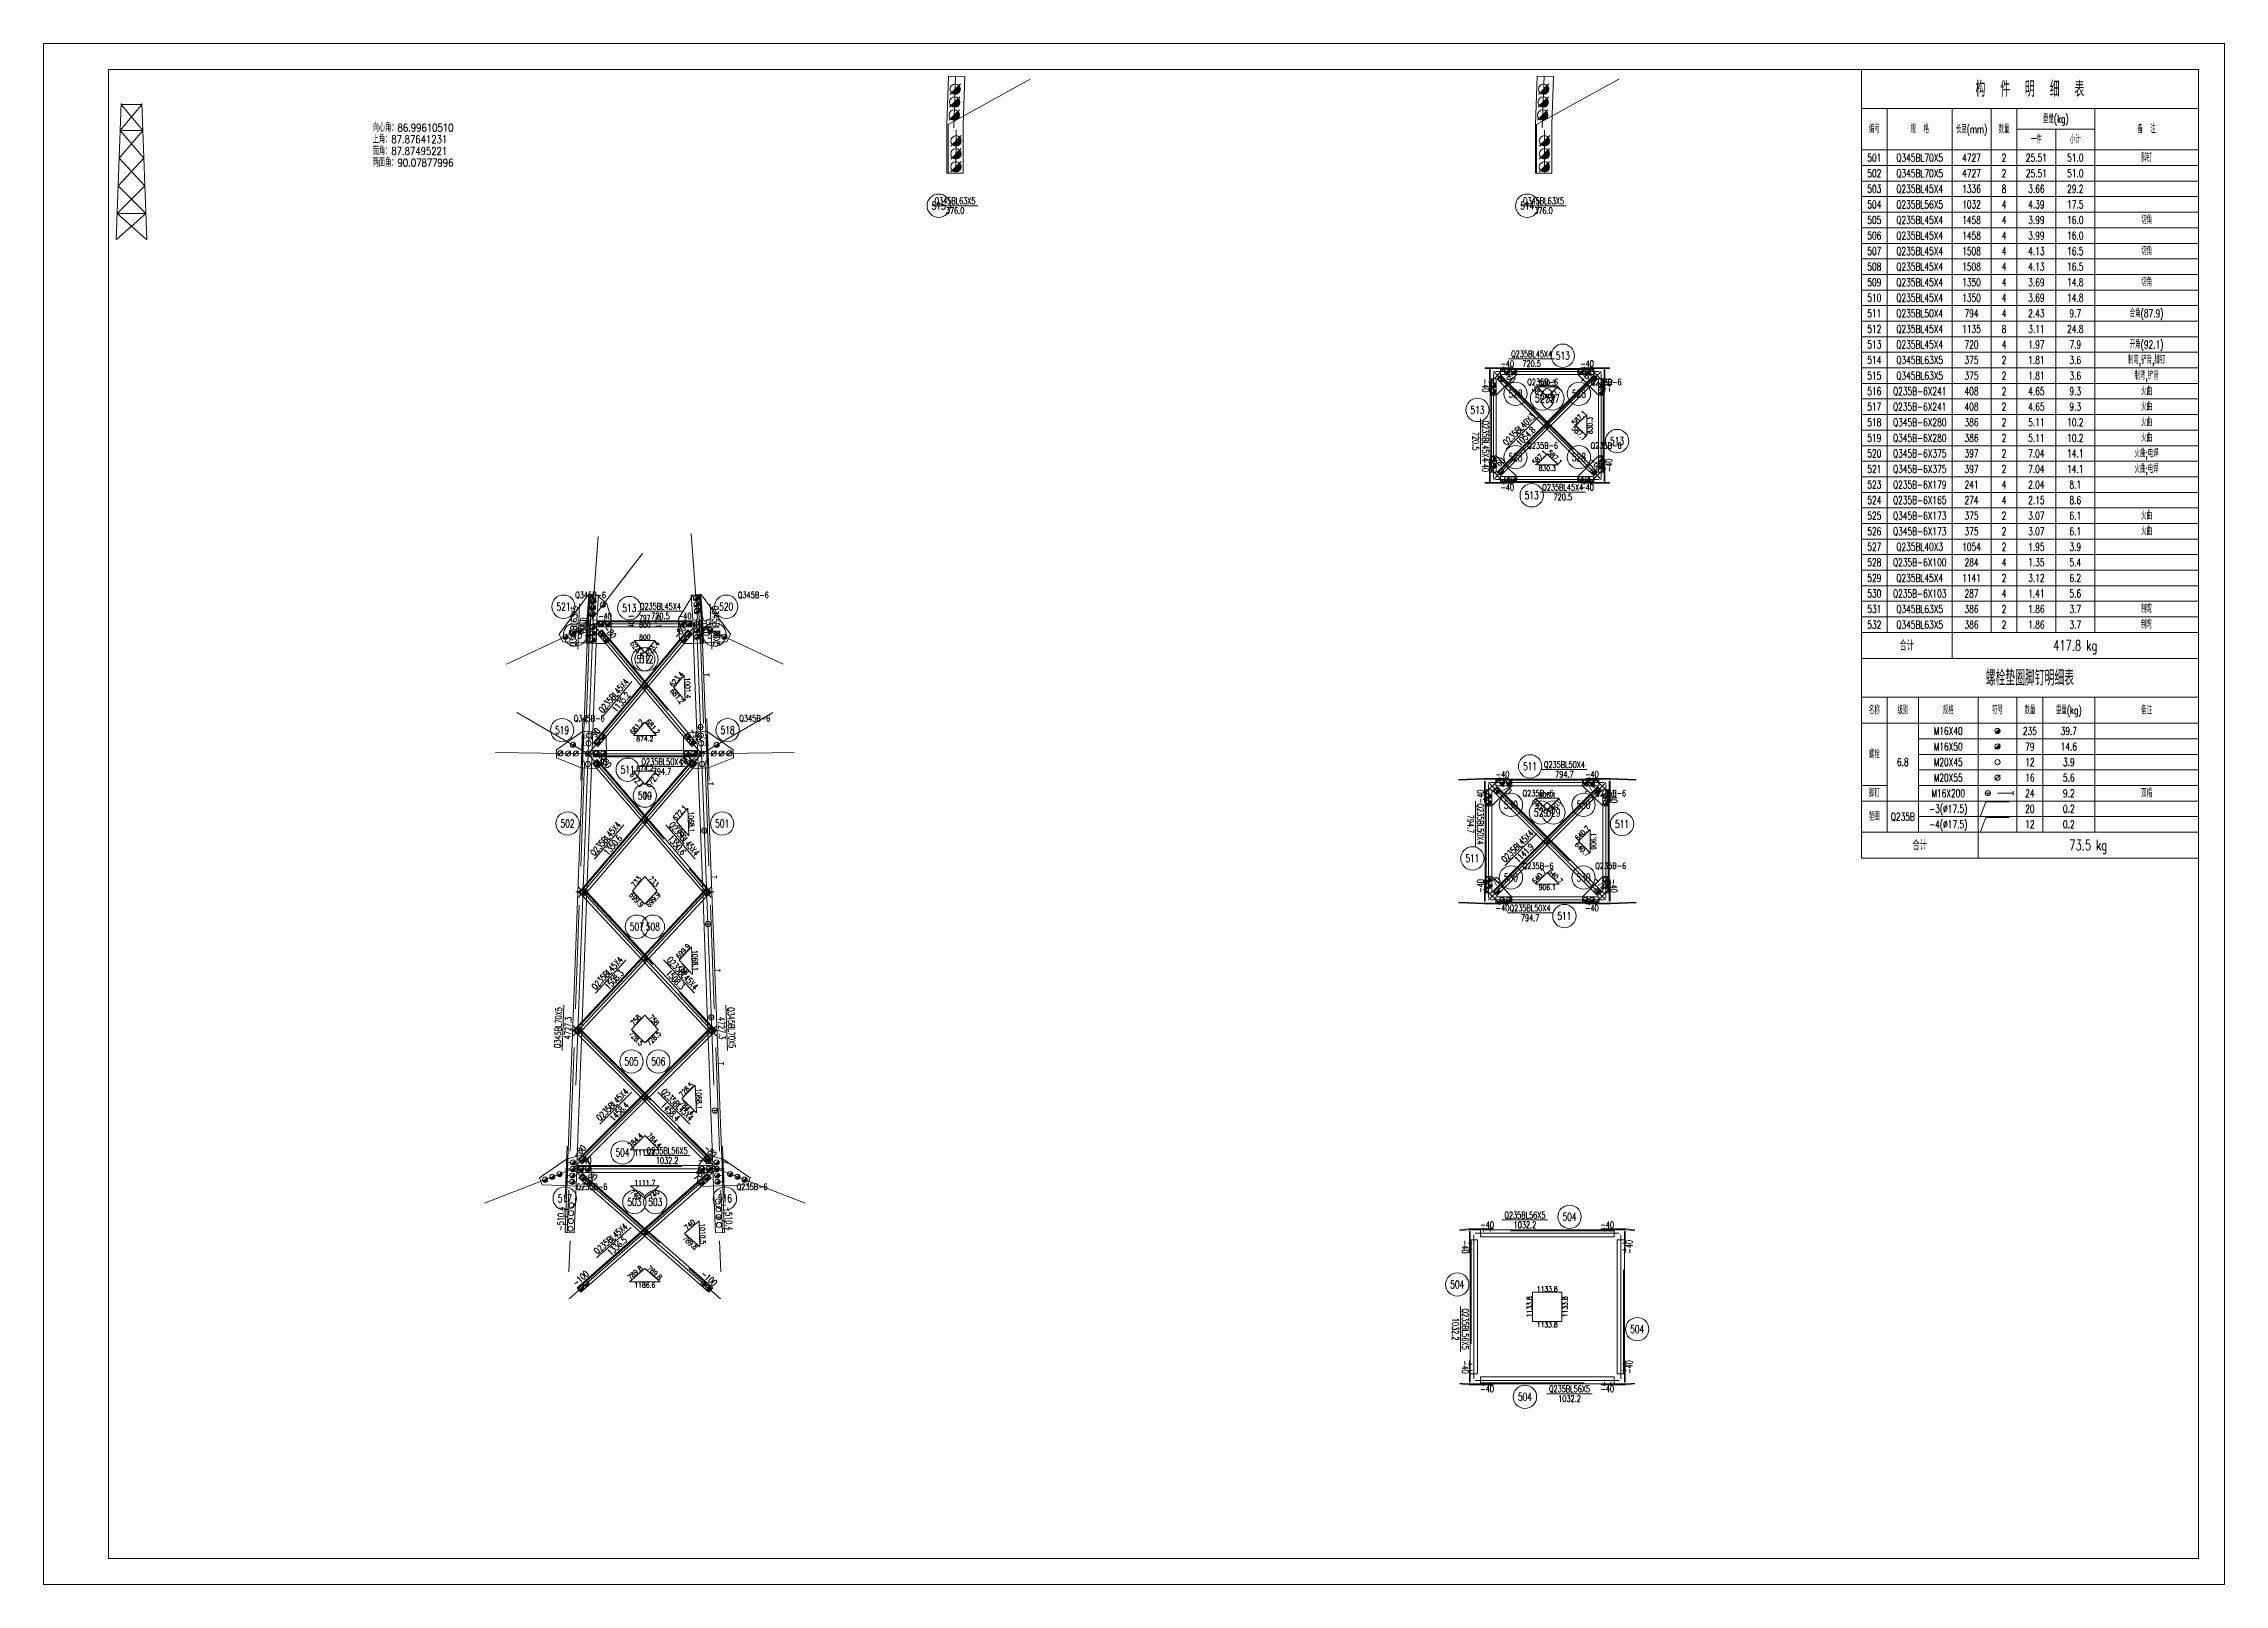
# Model space of a CAD drawing. Extents: x 0 to 841, y 0 to 594.
import ezdxf
from ezdxf.enums import TextEntityAlignment as Align

# ---------------------------------------------------------------- set-up
doc = ezdxf.new("R2010")
doc.units = 0
doc.header["$LTSCALE"] = 20
doc.header["$MEASUREMENT"] = 0
doc.linetypes.add('Dash', pattern=[2.75, 2, -0.75])
doc.linetypes.add('DashDot', pattern=[15.6, 9, -3, 0.6, -3])
doc.layers.get('0').update_dxf_attribs({"linetype": 'CONTINUOUS', "lineweight": 25})
doc.styles.get("Standard").update_dxf_attribs({"font": 'simplex', "width": 0.7, "bigfont": 'gbhzfs.shx'})

msp = doc.modelspace()

# ---------------------------------------------------------------- texts
at = {"color": 3, "linetype": 'Continuous', "lineweight": 13, "width": 0.7}
for s, height, p in [('构  件  明  细  表', 6, (766, 576.5)), ('重量(kg)', 3, (776, 565)), ('编号', 3, (706, 561)), ('规  格', 3, (723.5, 561)), ('长度(mm)', 3, (743.5, 561)), ('数量', 3, (756, 561)), ('一件', 3, (768.5, 557)), ('小计', 3, (783.5, 557)), ('备  注', 3, (811, 561)), ('501', 3, (706, 550)), ('Q345BL70X5', 3, (723.5, 550)), ('4727', 3, (743.5, 550)), ('2', 3, (756, 550)), ('25.51', 3, (768.5, 550)), ('51.0', 3, (783.5, 550)), ('脚钉', 3, (811, 550)), ('502', 3, (706, 544)), ('503', 3, (706, 538)), ('Q345BL70X5', 3, (723.5, 544)), ('Q235BL45X4', 3, (723.5, 538)), ('4727', 3, (743.5, 544)), ('1336', 3, (743.5, 538)), ('2', 3, (756, 544)), ('8', 3, (756, 538)), ('25.51', 3, (768.5, 544)), ('3.66', 3, (768.5, 538)), ('51.0', 3, (783.5, 544)), ('29.2', 3, (783.5, 538)), ('504', 3, (706, 532)), ('Q235BL56X5', 3, (723.5, 532)), ('1032', 3, (743.5, 532)), ('4', 3, (756, 532)), ('4.39', 3, (768.5, 532)), ('17.5', 3, (783.5, 532)), ('505', 3, (706, 526)), ('506', 3, (706, 520)), ('Q235BL45X4', 3, (723.5, 526)), ('Q235BL45X4', 3, (723.5, 520)), ('1458', 3, (743.5, 526)), ('1458', 3, (743.5, 520)), ('4', 3, (756, 526)), ('4', 3, (756, 520)), ('3.99', 3, (768.5, 526)), ('3.99', 3, (768.5, 520)), ('16.0', 3, (783.5, 526)), ('16.0', 3, (783.5, 520)), ('切角', 3, (811, 526)), ('507', 3, (706, 514)), ('Q235BL45X4', 3, (723.5, 514)), ('1508', 3, (743.5, 514)), ('4', 3, (756, 514)), ('4.13', 3, (768.5, 514)), ('16.5', 3, (783.5, 514)), ('切角', 3, (811, 514)), ('508', 3, (706, 508)), ('Q235BL45X4', 3, (723.5, 508)), ('1508', 3, (743.5, 508)), ('4', 3, (756, 508)), ('4.13', 3, (768.5, 508)), ('16.5', 3, (783.5, 508)), ('509', 3, (706, 502)), ('510', 3, (706, 496)), ('Q235BL45X4', 3, (723.5, 502)), ('Q235BL45X4', 3, (723.5, 496)), ('1350', 3, (743.5, 502)), ('1350', 3, (743.5, 496)), ('4', 3, (756, 502)), ('4', 3, (756, 496)), ('3.69', 3, (768.5, 502)), ('3.69', 3, (768.5, 496)), ('14.8', 3, (783.5, 502)), ('14.8', 3, (783.5, 496)), ('切角', 3, (811, 502)), ('511', 3, (706, 490)), ('Q235BL50X4', 3, (723.5, 490)), ('794', 3, (743.5, 490)), ('4', 3, (756, 490)), ('2.43', 3, (768.5, 490)), ('9.7', 3, (783.5, 490)), ('合角(87.9)', 3, (811, 490)), ('512', 3, (706, 484)), ('513', 3, (706, 478)), ('Q235BL45X4', 3, (723.5, 484)), ('Q235BL45X4', 3, (723.5, 478)), ('1135', 3, (743.5, 484)), ('720', 3, (743.5, 478)), ('8', 3, (756, 484)), ('4', 3, (756, 478)), ('3.11', 3, (768.5, 484)), ('1.97', 3, (768.5, 478)), ('24.8', 3, (783.5, 484)), ('7.9', 3, (783.5, 478)), ('开角(92.1)', 3, (811, 478)), ('514', 3, (706, 472)), ('Q345BL63X5', 3, (723.5, 472)), ('375', 3, (743.5, 472)), ('2', 3, (756, 472)), ('1.81', 3, (768.5, 472)), ('3.6', 3, (783.5, 472)), ('制弯,铲背,脚钉', 3, (811, 472)), ('515', 3, (706, 466)), ('Q345BL63X5', 3, (723.5, 466)), ('375', 3, (743.5, 466)), ('2', 3, (756, 466)), ('1.81', 3, (768.5, 466)), ('3.6', 3, (783.5, 466)), ('制弯,铲背', 3, (811, 466)), ('516', 3, (706, 460)), ('517', 3, (706, 454)), ('Q235B-6X241', 3, (723.5, 460)), ('Q235B-6X241', 3, (723.5, 454)), ('408', 3, (743.5, 460)), ('408', 3, (743.5, 454)), ('2', 3, (756, 460)), ('2', 3, (756, 454)), ('4.65', 3, (768.5, 460)), ('4.65', 3, (768.5, 454)), ('9.3', 3, (783.5, 460)), ('9.3', 3, (783.5, 454)), ('火曲', 3, (811, 460)), ('火曲', 3, (811, 454)), ('518', 3, (706, 448)), ('Q345B-6X280', 3, (723.5, 448)), ('386', 3, (743.5, 448)), ('2', 3, (756, 448)), ('5.11', 3, (768.5, 448)), ('10.2', 3, (783.5, 448)), ('火曲', 3, (811, 448)), ('519', 3, (706, 442)), ('520', 3, (706, 436)), ('Q345B-6X280', 3, (723.5, 442)), ('Q345B-6X375', 3, (723.5, 436)), ('386', 3, (743.5, 442)), ('397', 3, (743.5, 436)), ('2', 3, (756, 442)), ('2', 3, (756, 436)), ('5.11', 3, (768.5, 442)), ('7.04', 3, (768.5, 436)), ('10.2', 3, (783.5, 442)), ('14.1', 3, (783.5, 436)), ('火曲;电焊', 3, (811, 436)), ('火曲', 3, (811, 442)), ('521', 3, (706, 430)), ('Q345B-6X375', 3, (723.5, 430)), ('397', 3, (743.5, 430)), ('2', 3, (756, 430)), ('7.04', 3, (768.5, 430)), ('14.1', 3, (783.5, 430)), ('火曲;电焊', 3, (811, 430)), ('523', 3, (706, 424)), ('Q235B-6X179', 3, (723.5, 424)), ('241', 3, (743.5, 424)), ('4', 3, (756, 424)), ('2.04', 3, (768.5, 424)), ('8.1', 3, (783.5, 424)), ('524', 3, (706, 418)), ('525', 3, (706, 412)), ('Q235B-6X165', 3, (723.5, 418)), ('Q345B-6X173', 3, (723.5, 412)), ('274', 3, (743.5, 418)), ('375', 3, (743.5, 412)), ('4', 3, (756, 418)), ('2', 3, (756, 412)), ('2.15', 3, (768.5, 418)), ('3.07', 3, (768.5, 412)), ('8.6', 3, (783.5, 418)), ('6.1', 3, (783.5, 412)), ('火曲', 3, (811, 412)), ('526', 3, (706, 406)), ('Q345B-6X173', 3, (723.5, 406)), ('375', 3, (743.5, 406)), ('2', 3, (756, 406)), ('3.07', 3, (768.5, 406)), ('6.1', 3, (783.5, 406)), ('火曲', 3, (811, 406)), ('527', 3, (706, 400)), ('528', 3, (706, 394)), ('Q235B-6X100', 3, (723.5, 394)), ('Q235BL40X3', 3, (723.5, 400)), ('1054', 3, (743.5, 400)), ('284', 3, (743.5, 394)), ('2', 3, (756, 400)), ('4', 3, (756, 394)), ('1.95', 3, (768.5, 400)), ('1.35', 3, (768.5, 394)), ('3.9', 3, (783.5, 400)), ('5.4', 3, (783.5, 394)), ('529', 3, (706, 388)), ('Q235BL45X4', 3, (723.5, 388)), ('1141', 3, (743.5, 388)), ('2', 3, (756, 388)), ('3.12', 3, (768.5, 388)), ('6.2', 3, (783.5, 388)), ('530', 3, (706, 382)), ('Q235B-6X103', 3, (723.5, 382)), ('287', 3, (743.5, 382)), ('4', 3, (756, 382)), ('1.41', 3, (768.5, 382)), ('5.6', 3, (783.5, 382)), ('531', 3, (706, 376)), ('532', 3, (706, 370)), ('Q345BL63X5', 3, (723.5, 376)), ('Q345BL63X5', 3, (723.5, 370)), ('386', 3, (743.5, 376)), ('386', 3, (743.5, 370)), ('2', 3, (756, 376)), ('2', 3, (756, 370)), ('1.86', 3, (768.5, 376)), ('1.86', 3, (768.5, 370)), ('3.7', 3, (783.5, 376)), ('3.7', 3, (783.5, 370)), ('制弯', 3, (811, 376)), ('制弯', 3, (811, 370)), ('合计', 4, (718.5, 362)), ('417.8 kg', 4, (783.5, 362)), ('螺栓垫圈脚钉明细表', 6, (766, 349.5)), ('名称', 3, (706, 337)), ('级别', 3, (717, 337)), ('规格', 3, (734.5, 337)), ('符号', 3, (753.5, 337)), ('数量', 3, (766, 337)), ('重量(kg)', 3, (781, 337)), ('备注', 3, (811, 337)), ('M16X40', 3, (734.5, 329)), ('235', 3, (766, 329)), ('39.7', 3, (781, 329)), ('螺栓', 3, (706, 320)), ('M16X50', 3, (734.5, 323)), ('79', 3, (766, 323)), ('14.6', 3, (781, 323)), ('6.8', 3, (717, 317)), ('M20X45', 3, (734.5, 317)), ('M20X55', 3, (734.5, 311)), ('12', 3, (766, 317)), ('16', 3, (766, 311)), ('3.9', 3, (781, 317)), ('5.6', 3, (781, 311)), ('脚钉', 3, (706, 305)), ('M16X200', 3, (734.5, 305)), ('24', 3, (766, 305)), ('9.2', 3, (781, 305)), ('双帽', 3, (811, 305)), ('垫圈', 3, (706, 296)), ('Q235B', 3, (717, 296)), ('-3(%%c17.5)', 3, (734.5, 299)), ('-4(%%c17.5)', 3, (734.5, 293)), ('20', 3, (766, 299)), ('12', 3, (766, 293)), ('0.2', 3, (781, 299)), ('0.2', 3, (781, 293)), ('合计', 4, (723.5, 285)), ('73.5 kg', 4, (788.5, 285))]:
    msp.add_text(s, height=height, dxfattribs=at).set_placement(p, align=Align.MIDDLE_CENTER)
at = {"color": 7, "linetype": 'Continuous', "lineweight": 13, "width": 0.8}
for s, p in [('上角：87.87641231', (126.88, 554.69)), ('向心角：86.99610510', (126.88, 559.19)), ('面角：87.87495221', (126.88, 550.19)), ('两面角：90.07877996', (126.88, 545.69))]:
    msp.add_text(s, height=3, dxfattribs=at).set_placement(p, align=Align.BOTTOM_LEFT)
at = {"color": 7, "linetype": 'Continuous', "lineweight": 13, "width": 0.7}
for s, height, p in [('515', 3, (345.19, 531.51)), ('Q345BL63X5', 2.5, (351.49, 533.38)), ('376.0', 2.5, (351.49, 529.63)), ('514', 3, (572.13, 531.51)), ('Q345BL63X5', 2.5, (578.43, 533.38)), ('376.0', 2.5, (578.43, 529.63)), ('-40', 2.5, (564.49, 470.62)), ('Q235BL45X4', 2.5, (573.86, 474.37)), ('720.5', 2.5, (573.86, 470.62)), ('513', 3, (585.86, 473.69)), ('-40', 2.5, (595.24, 470.62)), ('513', 3, (552.96, 452.78)), ('528', 3, (567.64, 459.01)), ('527', 3, (577.86, 457.2)), ('527', 3, (581.87, 457.2)), ('528', 3, (592.09, 459.01)), ('513', 3, (606.77, 440.78)), ('528', 3, (567.64, 434.55)), ('528', 3, (592.09, 434.55)), ('-40', 2.5, (564.49, 422.95)), ('513', 3, (573.86, 419.87)), ('Q235BL45X4', 2.5, (585.86, 422.95)), ('-40', 2.5, (595.24, 422.95)), ('720.5', 2.5, (585.86, 419.2)), ('521', 3, (200.49, 376.93)), ('-40', 2.5, (216.49, 373.32)), ('513', 3, (225.86, 376.39)), ('Q235BL45X4', 2.5, (237.86, 377.07)), ('720.5', 2.5, (237.86, 373.32)), ('-40', 2.5, (247.24, 373.32)), ('520', 3, (263.24, 376.93)), ('515', 3, (205.01, 366.19)), ('514', 3, (258.72, 366.19)), ('512', 3, (231.24, 356.63)), ('512', 3, (232.49, 356.63)), ('519', 3, (199.95, 329.34)), ('518', 3, (263.78, 329.34)), ('-40', 2.5, (214.63, 317.13)), ('511', 3, (225.25, 314.06)), ('Q235BL50X4', 2.5, (238.48, 317.13)), ('794.7', 2.5, (238.48, 313.38)), ('-40', 2.5, (249.1, 317.13)), ('-40', 2.5, (562.63, 312.3)), ('511', 3, (573.25, 315.37)), ('Q235BL50X4', 2.5, (586.48, 316.05)), ('794.7', 2.5, (586.48, 312.3)), ('-40', 2.5, (597.1, 312.3)), ('510', 3, (231.85, 304.09)), ('509', 3, (231.88, 304.09)), ('502', 3, (202.06, 293.32)), ('501', 3, (261.67, 293.32)), ('530', 3, (565.86, 300.52)), ('529', 3, (577.45, 297.56)), ('529', 3, (582.28, 297.56)), ('530', 3, (593.87, 300.52)), ('511', 3, (608.72, 293.14)), ('511', 3, (551.01, 279.9)), ('530', 3, (565.86, 272.52)), ('530', 3, (593.87, 272.52)), ('-40', 2.5, (562.63, 260.74)), ('Q235BL50X4', 2.5, (573.25, 260.74)), ('-40', 2.5, (597.1, 260.74)), ('507', 3, (228.76, 253.56)), ('508', 3, (234.97, 253.56)), ('794.7', 2.5, (573.25, 256.99)), ('511', 3, (586.48, 257.67)), ('505', 3, (226.69, 201.58)), ('506', 3, (237.04, 201.58)), ('Q235BL56X5', 2.5, (240.46, 167.17)), ('-40', 2.5, (208.7, 163.42)), ('504', 3, (223.27, 166.5)), ('1032.2', 2.5, (240.46, 163.42)), ('-40', 2.5, (255.03, 163.42)), ('517', 3, (200.97, 148.78)), ('503', 3, (227.83, 147.39)), ('503', 3, (235.9, 147.39)), ('516', 3, (262.76, 148.78)), ('Q235BL56X5', 2.5, (571.27, 142.36)), ('504', 3, (588.46, 141.69)), ('-40', 2.5, (556.7, 138.61)), ('1032.2', 2.5, (571.27, 138.61)), ('-40', 2.5, (603.03, 138.61)), ('504', 3, (545.17, 115.59)), ('504', 3, (614.56, 98.39)), ('-40', 2.5, (556.7, 75.37)), ('Q235BL56X5', 2.5, (588.46, 75.37)), ('-40', 2.5, (603.03, 75.37)), ('504', 3, (571.27, 72.3)), ('1032.2', 2.5, (588.46, 71.62))]:
    msp.add_text(s, height=height, dxfattribs=at).set_placement(p, align=Align.MIDDLE_CENTER)
for s, rotation, p in [('-40', 270, (556.03, 462.16)), ('-60', 315, (565.12, 465.6)), ('-60', 45, (594.61, 465.6)), ('-40', 90, (603.7, 462.16)), ('Q235BL45X4', 270, (556.03, 440.78)), ('Q235BL40X3', 45, (568.97, 445.25)), ('1054.8', 45, (571.62, 442.6)), ('720.5', 270, (552.28, 440.78)), ('-40', 270, (556.03, 431.41)), ('-60', 45, (561.05, 432.03)), ('-60', 315, (598.68, 432.03)), ('-40', 90, (603.7, 431.41)), ('Q345BL63X5', 87.87641, (204.45, 369.36)), ('-10', 87.87641, (207.95, 369.31)), ('376.0', 87.87641, (208.2, 369.22)), ('376.0', 272.12359, (255.53, 369.22)), ('-10', 272.12359, (255.78, 369.31)), ('Q345BL63X5', 272.12359, (259.28, 369.36)), ('-80', 309.91351, (218.44, 367.15)), ('-80', 50.08649, (245.29, 367.15)), ('Q235BL45X4', 50.08649, (219.83, 342.56)), ('1135.2', 50.08649, (222.71, 340.15)), ('-90', 50.08649, (212.26, 327.66)), ('-90', 309.91351, (251.47, 327.66)), ('-80', 310.56653, (216.62, 317.19)), ('-80', 49.43347, (247.11, 317.19)), ('-40', 90, (554.09, 303.75)), ('-70', 315, (563.68, 306.98)), ('-70', 45, (596.05, 306.98)), ('-40', 270, (605.64, 303.75)), ('794.7', 270, (550.34, 293.14)), ('Q235BL50X4', 270, (554.09, 293.14)), ('Q235BL45X4', 49.43347, (216.7, 287.44)), ('1350.6', 49.43347, (219.55, 285)), ('1350.6', 310.56653, (244.18, 285)), ('Q235BL45X4', 310.56653, (247.03, 287.44)), ('Q235BL45X4', 45, (568.35, 284.58)), ('1141.9', 45, (571, 281.93)), ('-40', 90, (554.09, 269.29)), ('-70', 45, (559.4, 270.34)), ('-70', 315, (600.33, 270.34)), ('-40', 270, (605.64, 269.29)), ('Q235BL45X4', 47.06943, (217.36, 235.62)), ('1508.3', 47.06943, (220.1, 233.06)), ('1508.3', 312.93057, (243.63, 233.06)), ('Q235BL45X4', 312.93057, (246.37, 235.62)), ('Q345BL70X5', 87.87641, (198.46, 214.62)), ('Q345BL70X5', 272.12359, (265.27, 214.62)), ('4727.3', 87.87641, (202.21, 214.48)), ('4727.3', 272.12359, (261.52, 214.48)), ('Q235BL45X4', 44.87385, (219.35, 184.91)), ('1458.4', 44.87385, (221.99, 182.26)), ('1458.4', 315.12615, (241.74, 182.26)), ('Q235BL45X4', 315.12615, (244.38, 184.91)), ('-80', 44.87385, (206.63, 166.96)), ('-80', 315.12615, (257.1, 166.96)), ('-80', 41.30671, (252.68, 158.05)), ('-80', 318.69329, (211.05, 158.05)), ('-510.4', 87.87641, (199.49, 141)), ('-510.4', 272.12359, (264.24, 141)), ('Q235BL45X4', 41.30671, (218.73, 133.2)), ('1336.5', 41.30671, (221.2, 130.38)), ('-40', 270, (548.25, 130.16)), ('-40', 90, (611.48, 130.16)), ('-100', 41.30671, (207.11, 118)), ('-100', 318.69329, (256.62, 118)), ('1032.2', 270, (544.5, 98.39)), ('Q235BL56X5', 270, (548.25, 98.39)), ('-40', 270, (548.25, 83.82)), ('-40', 90, (611.48, 83.82))]:
    msp.add_text(s, height=2.5, rotation=rotation, dxfattribs=at).set_placement(p, align=Align.MIDDLE_CENTER)
for s, p in [('Q235B-6', (572.14, 463.51)), ('Q235B-6', (596.59, 463.51)), ('Q235B-6', (572.14, 439.05)), ('Q235B-6', (596.59, 439.05)), ('Q345B-6', (204.99, 381.43)), ('Q345B-6', (267.74, 381.43)), ('Q345B-6', (204.45, 333.84)), ('Q345B-6', (268.28, 333.84)), ('Q235B-6', (570.36, 305.02)), ('Q235B-6', (598.37, 305.02)), ('Q235B-6', (570.36, 277.02)), ('Q235B-6', (598.37, 277.02)), ('Q235B-6', (205.47, 153.28)), ('Q235B-6', (267.26, 153.28))]:
    msp.add_text(s, height=2.4, dxfattribs=at).set_placement(p, align=Align.MIDDLE_LEFT)
at = {"color": 7, "linetype": 'Continuous', "lineweight": 20, "width": 0.7}
for s, p in [('830.3', (579.86, 463.2)), ('830.3', (579.86, 430.36)), ('797', (231.86, 372.69)), ('800', (231.86, 369.89)), ('800', (231.86, 365.12)), ('906.1', (579.86, 304.33)), ('906.1', (579.86, 268.71)), ('1133.8', (579.86, 113.86)), ('1133.8', (579.86, 100.12))]:
    msp.add_text(s, height=2, dxfattribs=at).set_placement(p, align=Align.MIDDLE_CENTER)
for s, rotation, p in [('587.1', 315, (576.94, 459.08)), ('587.1', 45, (582.79, 459.08)), ('587.1', 45, (592.16, 449.71)), ('587.1', 315, (592.16, 443.86)), ('830.3', 90, (596.29, 446.78)), ('587.1', 45, (576.94, 434.48)), ('587.1', 315, (582.79, 434.48)), ('40.1', 87.87641, (226.67, 371.34)), ('40.1', 272.12359, (237.06, 371.34)), ('623.4', 309.91351, (228.94, 360.75)), ('623.4', 50.08649, (234.79, 360.75)), ('623.4', 50.08649, (244.11, 348.95)), ('1001.4', 272.12359, (248.41, 345.61)), ('681.2', 309.91354, (244.29, 342.41)), ('681.2', 50.08647, (228.76, 330.61)), ('681.2', 309.91354, (234.97, 330.61)), ('874.2', 0.00001, (231.86, 326.02)), ('672.1', 310.56658, (228.77, 310.12)), ('874.2', 0.00001, (231.86, 314.65)), ('672.1', 49.43339, (234.96, 310.12)), ('672.1', 49.43339, (245.32, 297.44)), ('1068.1', 272.12359, (249.82, 293.92)), ('640.7', 315, (576.75, 300.02)), ('640.7', 45, (582.98, 300.02)), ('733', 310.56649, (245.52, 290.55)), ('640.7', 45, (593.36, 289.63)), ('906.1', 90, (597.68, 286.52)), ('640.7', 315, (593.36, 283.41)), ('733', 49.43352, (228.57, 270.9)), ('733', 310.56649, (235.16, 270.9)), ('640.7', 45, (576.75, 273.02)), ('640.7', 315, (582.98, 273.02)), ('699.9', 312.9305, (228.6, 263.95)), ('699.9', 47.06948, (235.13, 263.95)), ('699.9', 47.06948, (246.61, 244.08)), ('758', 312.93057, (246.81, 237.11)), ('1068.1', 272.12359, (251.27, 240.53)), ('758', 47.06943, (228.4, 217.52)), ('758', 312.93057, (235.32, 217.52)), ('728.5', 315.12615, (228.44, 210.51)), ('728.5', 44.87385, (235.29, 210.51)), ('728.5', 44.87385, (247.89, 190.71)), ('784.4', 315.12615, (248.09, 183.67)), ('1068.1', 272.12359, (252.72, 187.14)), ('784.4', 44.87385, (228.24, 171.14)), ('784.4', 315.12615, (235.49, 171.14)), ('1111.7', 0, (231.86, 166.33)), ('740', 318.69329, (228.29, 150.29)), ('1111.7', 0, (231.86, 154.83)), ('740', 41.30671, (235.44, 150.29)), ('740', 41.30671, (249.17, 138.63)), ('1010.5', 272.12359, (254.13, 135.17)), ('789.8', 318.69329, (249.36, 131.78)), ('789.8', 41.30671, (228.11, 120.12)), ('789.8', 318.69329, (235.62, 120.12)), ('1186.6', 360, (231.86, 115.41)), ('1133.8', 90, (573, 106.99)), ('1133.8', 90, (586.73, 106.99))]:
    msp.add_text(s, height=2, rotation=rotation, dxfattribs=at).set_placement(p, align=Align.MIDDLE_CENTER)

# ---------------------------------------------------------------- blocks, each defined once
blk = doc.blocks.new('M16X40S')
at = {"color": 3, "linetype": 'Continuous', "lineweight": 13}
blk.add_line((-0.707, -0.707), (0.707, 0.707), dxfattribs=at)
blk.add_circle((0, 0), 1, dxfattribs=at)
for radius in [0.9, 0.8, 0.7, 0.6, 0.5, 0.4, 0.3, 0.2, 0.1]:
    blk.add_arc((0, 0), radius, 225, 45, dxfattribs=at)
blk = doc.blocks.new('M16X50S')
at = {"color": 3, "linetype": 'Continuous', "lineweight": 13}
blk.add_line((-1, -1), (1, 1), dxfattribs=at)
blk.add_circle((0, 0), 1, dxfattribs=at)
for radius in [0.9, 0.8, 0.7, 0.6, 0.5, 0.4, 0.3, 0.2, 0.1]:
    blk.add_arc((0, 0), radius, 225, 45, dxfattribs=at)
blk = doc.blocks.new('M20X45S')
at = {"color": 3, "linetype": 'Continuous', "lineweight": 13}
blk.add_circle((0, 0), 1, dxfattribs=at)
blk = doc.blocks.new('M20X55S')
at = {"color": 3, "linetype": 'Continuous', "lineweight": 13}
blk.add_line((-1, -1), (1, 1), dxfattribs=at)
blk.add_circle((0, 0), 1, dxfattribs=at)
blk = doc.blocks.new('StepBoltML')
at = {"color": 3, "linetype": 'Continuous', "lineweight": 13}
for p, q in [((-4.75, 0), (-2.75, 0)), ((-3.75, 0), (-3.75, -1)), ((0, 0), (6, 0)), ((6, -0.75), (6, 0.75))]:
    blk.add_line(p, q, dxfattribs=at)
blk.add_circle((-3.75, 0), 1, dxfattribs=at)
blk = doc.blocks.new('WasherML')
at = {"color": 3, "linetype": 'Continuous', "lineweight": 13}
for p, q in [((-6.5, -2.7), (-4.5, 2.7)), ((-4.5, 2.7), (4.5, 2.7))]:
    blk.add_line(p, q, dxfattribs=at)
blk = doc.blocks.new('StepBolt')
at = {"color": 3, "linetype": 'Continuous', "lineweight": 13}
for p, q in [((-1, 0), (1, 0)), ((0, 0), (0, -1))]:
    blk.add_line(p, q, dxfattribs=at)
blk.add_circle((0, 0), 1, dxfattribs=at)

# ---------------------------------------------------------------- linework, layer by layer
at = {"color": 7, "linetype": 'Continuous', "lineweight": 18}
for p, q in [((0, 594), (841, 594)), ((0, 0), (0, 594)), ((841, 0), (841, 594)), ((25, 584), (831, 584)), ((25, 10), (25, 584)), ((831, 10), (831, 584)), ((25, 10), (831, 10)), ((0, 0), (841, 0))]:
    msp.add_line(p, q, dxfattribs=at)
at = {"color": 1, "linetype": 'Dash', "lineweight": 0}
for p, q in [((348.84, 562.87), (380.5, 580.36)), ((575.78, 562.87), (607.43, 580.36)), ((348.84, 544.02), (348.84, 562.87)), ((575.78, 544.02), (575.78, 562.87)), ((557.91, 464.78), (557.91, 459.78)), ((558.31, 464.78), (558.31, 428.78)), ((560.16, 464.78), (559.31, 464.78)), ((560.16, 458.53), (560.16, 464.78)), ((560.52, 464.71), (561.93, 466.13)), ((563.43, 461.8), (560.52, 464.71)), ((561.65, 465.84), (598.93, 428.57)), ((597.86, 468.34), (561.86, 468.34)), ((561.86, 467.34), (561.86, 466.49)), ((561.86, 466.49), (568.11, 466.49)), ((561.93, 466.13), (564.84, 463.22)), ((591.61, 466.49), (597.86, 466.49)), ((594.89, 463.22), (596.3, 461.8)), ((597.86, 466.49), (597.86, 467.34)), ((600.42, 464.78), (599.57, 464.78)), ((599.57, 464.78), (599.57, 458.53)), ((601.42, 428.78), (601.42, 464.78)), ((601.82, 459.78), (601.82, 464.78)), ((579.86, 445.37), (578.45, 446.78)), ((579.86, 448.2), (581.28, 446.78)), ((557.91, 433.78), (557.91, 428.78)), ((560.16, 428.78), (560.16, 435.03)), ((564.84, 430.34), (563.43, 431.76)), ((597.8, 427.44), (594.89, 430.34)), ((596.3, 431.76), (599.21, 428.85)), ((599.57, 435.03), (599.57, 428.78)), ((601.82, 428.78), (601.82, 433.78)), ((559.31, 428.78), (560.16, 428.78)), ((568.11, 427.07), (561.86, 427.07)), ((561.86, 427.07), (561.86, 426.22)), ((561.86, 425.22), (597.86, 425.22)), ((597.86, 427.07), (591.61, 427.07)), ((599.21, 428.85), (597.8, 427.44)), ((597.86, 426.22), (597.86, 427.07)), ((599.57, 428.78), (600.42, 428.78)), ((210.32, 381.64), (209.64, 372.32)), ((209.94, 372.3), (210.62, 381.62)), ((210.62, 381.62), (210.32, 381.64)), ((210.94, 372.26), (211.62, 381.55)), ((252.79, 372.26), (252.11, 381.55)), ((253.11, 381.62), (253.41, 381.64)), ((253.79, 372.3), (253.11, 381.62)), ((253.41, 381.64), (254.09, 372.32)), ((210.67, 371.84), (201.91, 135.66)), ((209.64, 372.32), (209.29, 362.92)), ((209.59, 362.9), (209.94, 372.3)), ((209.92, 371.87), (209.59, 362.9)), ((213.42, 371.74), (209.92, 371.87)), ((210.59, 362.84), (210.94, 372.26)), ((213.09, 362.74), (213.42, 371.74)), ((213.86, 371.44), (218.86, 371.44)), ((213.86, 369.19), (213.86, 371.44)), ((213.86, 371.04), (249.86, 371.04)), ((244.86, 371.44), (249.86, 371.44)), ((249.86, 371.44), (249.86, 369.19)), ((250.31, 371.74), (253.81, 371.87)), ((250.64, 362.74), (250.31, 371.74)), ((253.14, 362.84), (252.79, 372.26)), ((253.06, 371.84), (261.82, 135.66)), ((254.14, 362.9), (253.79, 372.3)), ((253.81, 371.87), (254.14, 362.9)), ((254.09, 372.32), (254.44, 362.92)), ((213.59, 366.52), (215.31, 367.96)), ((216.8, 362.68), (213.59, 366.52)), ((218.86, 369.19), (213.86, 369.19)), ((215.01, 367.7), (251.41, 324.19)), ((215.31, 367.96), (218.52, 364.13)), ((249.86, 369.19), (244.86, 369.19)), ((245.21, 364.13), (246.93, 362.68)), ((231.86, 344.67), (230.4, 346.42)), ((231.86, 348.18), (233.33, 346.42)), ((208.33, 328.83), (207.81, 314.83)), ((211.3, 314.69), (211.82, 328.7)), ((216.95, 326.84), (215.22, 328.28)), ((248.51, 328.28), (251.71, 324.45)), ((252.43, 314.69), (251.91, 328.7)), ((255.4, 328.83), (255.92, 314.83)), ((207.55, 316.09), (207.98, 327.59)), ((208.28, 327.58), (207.85, 316.08)), ((207.98, 327.59), (208.28, 327.58)), ((216.99, 321.51), (212.01, 321.51)), ((212.01, 321.51), (212.01, 319.01)), ((251.72, 321.51), (246.74, 321.51)), ((249.99, 323), (246.78, 326.84)), ((251.71, 324.45), (249.99, 323)), ((251.72, 319.01), (251.72, 321.51)), ((255.75, 327.59), (255.45, 327.58)), ((255.45, 327.58), (255.88, 316.08)), ((256.18, 316.09), (255.75, 327.59)), ((207.85, 316.08), (207.55, 316.09)), ((211.78, 316.5), (213.48, 317.97)), ((213.4, 314.6), (211.78, 316.5)), ((212.01, 319.41), (251.72, 319.41)), ((212.01, 319.01), (217.01, 319.01)), ((213.18, 317.71), (257.12, 266.38)), ((213.48, 317.97), (215.11, 316.07)), ((246.72, 319.01), (251.72, 319.01)), ((248.62, 316.07), (248.62, 316.07)), ((248.62, 316.07), (250.33, 314.6)), ((255.88, 316.08), (256.18, 316.09)), ((555.96, 301.37), (555.96, 306.37)), ((556.36, 266.66), (556.36, 306.37)), ((557.36, 306.37), (558.46, 306.37)), ((558.46, 306.37), (558.46, 300.12)), ((558.91, 305.92), (560.5, 307.51)), ((561.58, 303.25), (558.91, 305.92)), ((560.01, 310.02), (599.72, 310.02)), ((560.01, 307.92), (560.01, 309.02)), ((566.26, 307.92), (560.01, 307.92)), ((560.22, 307.23), (600.57, 266.87)), ((560.5, 307.51), (563.17, 304.84)), ((599.72, 307.92), (593.47, 307.92)), ((596.56, 304.84), (598.15, 303.25)), ((599.72, 309.02), (599.72, 307.92)), ((601.27, 300.12), (601.27, 306.37)), ((601.27, 306.37), (602.37, 306.37)), ((603.37, 306.37), (603.37, 266.66)), ((603.77, 306.37), (603.77, 301.37)), ((231.86, 293.04), (230.38, 294.77)), ((231.86, 296.5), (233.35, 294.77)), ((579.86, 284.96), (578.27, 286.55)), ((579.86, 288.15), (581.46, 286.55)), ((209.53, 266.95), (209.67, 270.57)), ((254.06, 270.57), (257.13, 266.99)), ((555.96, 266.66), (555.96, 271.66)), ((558.46, 272.91), (558.46, 266.66)), ((563.14, 268.24), (561.55, 269.83)), ((598.18, 269.83), (600.86, 267.15)), ((601.27, 266.66), (601.27, 272.91)), ((603.77, 271.66), (603.77, 266.66)), ((206.61, 266.8), (206.63, 267.29)), ((209.42, 263.78), (206.61, 266.8)), ((206.63, 267.29), (208.02, 268.59)), ((207.73, 268.31), (259.12, 213.07)), ((208.02, 268.59), (209.54, 266.96)), ((255.68, 265.22), (254.19, 266.96)), ((254.31, 263.78), (254.2, 266.96)), ((257.12, 266.46), (255.68, 265.22)), ((257.13, 266.99), (257.12, 266.46)), ((558.46, 266.66), (557.36, 266.66)), ((560.01, 264.02), (560.01, 265.12)), ((560.01, 265.12), (566.26, 265.12)), ((599.72, 263.02), (560.01, 263.02)), ((593.47, 265.12), (599.72, 265.12)), ((599.27, 265.56), (596.59, 268.24)), ((600.86, 267.15), (599.27, 265.56)), ((599.72, 265.12), (599.72, 264.02)), ((602.37, 266.66), (601.27, 266.66)), ((231.86, 239.65), (230.33, 241.3)), ((231.86, 242.95), (233.4, 241.3)), ((204.64, 213.87), (205.98, 215.21)), ((204.64, 213.37), (204.64, 213.87)), ((207.44, 210.58), (204.64, 213.37)), ((205.69, 214.93), (257.35, 163.5)), ((205.98, 215.21), (207.62, 213.58)), ((207.55, 213.52), (207.68, 216.96)), ((256.05, 216.96), (259.1, 213.68)), ((257.72, 211.85), (256.11, 213.58)), ((256.29, 210.58), (256.17, 213.64)), ((259.12, 213.15), (257.72, 211.85)), ((259.1, 213.68), (259.12, 213.15)), ((231.86, 186.26), (230.27, 187.85)), ((231.86, 189.44), (233.46, 187.85)), ((201.91, 163.98), (201.54, 153.99)), ((202.22, 164.11), (201.83, 153.7)), ((201.84, 153.98), (202.21, 163.97)), ((202.21, 163.97), (201.91, 163.98)), ((205.33, 153.57), (205.75, 165.01)), ((206.07, 161.55), (211.07, 161.55)), ((206.07, 158.75), (206.07, 161.55)), ((206.07, 161.15), (257.66, 161.15)), ((209.46, 163.95), (207.87, 165.55)), ((252.66, 161.55), (257.66, 161.55)), ((256.05, 162.19), (254.27, 163.95)), ((255.86, 165.55), (257.63, 163.78)), ((257.63, 163.78), (256.05, 162.19)), ((257.66, 161.55), (257.66, 158.75)), ((258.4, 153.57), (257.98, 165.01)), ((261.51, 164.11), (261.9, 153.7)), ((261.82, 163.98), (261.52, 163.97)), ((261.52, 163.97), (261.89, 153.98)), ((262.19, 153.99), (261.82, 163.98)), ((201.54, 153.99), (201.84, 153.98)), ((211.3, 158.75), (206.07, 158.75)), ((206.35, 156.68), (207.84, 158.37)), ((210.11, 153.38), (206.35, 156.68)), ((207.57, 158.07), (257.75, 113.98)), ((207.84, 158.37), (211.59, 155.07)), ((252.14, 155.07), (253.62, 153.38)), ((257.66, 158.75), (252.43, 158.75)), ((261.89, 153.98), (262.19, 153.99)), ((231.86, 134.26), (230.16, 135.76)), ((231.86, 137.26), (233.57, 135.76)), ((559.07, 136.74), (554.07, 136.74)), ((554.07, 136.74), (554.07, 136.73)), ((605.66, 136.34), (554.07, 136.34)), ((605.66, 136.74), (600.66, 136.74)), ((605.66, 136.73), (605.66, 136.74)), ((550.12, 132.78), (550.12, 127.78)), ((550.12, 132.78), (550.12, 132.78)), ((550.52, 132.78), (550.52, 81.2)), ((609.21, 81.2), (609.21, 132.78)), ((609.61, 127.78), (609.61, 132.78)), ((609.61, 132.78), (609.61, 132.78)), ((550.12, 86.2), (550.12, 81.2)), ((609.61, 81.2), (609.61, 86.2)), ((550.12, 81.2), (550.12, 81.2)), ((554.07, 77.65), (605.66, 77.65)), ((554.07, 77.25), (559.07, 77.25)), ((554.07, 77.25), (554.07, 77.25)), ((600.66, 77.25), (605.66, 77.25)), ((605.66, 77.25), (605.66, 77.25)), ((609.61, 81.2), (609.61, 81.2))]:
    msp.add_line(p, q, dxfattribs=at)
at = {"color": 2, "linetype": 'DashDot', "lineweight": 0}
for p, q in [((351.72, 581.4), (350.99, 561.48)), ((578.65, 581.4), (577.93, 561.48)), ((351.84, 544.02), (351.88, 560.68)), ((578.78, 544.02), (578.82, 560.68)), ((559.11, 467.54), (600.62, 426.02)), ((600.62, 467.54), (559.11, 426.02)), ((559.11, 466.78), (559.11, 426.78)), ((599.86, 467.54), (559.86, 467.54)), ((600.62, 426.78), (600.62, 466.78)), ((559.86, 426.02), (599.86, 426.02)), ((213.87, 403.96), (211.54, 372.29)), ((249.77, 405.2), (252.19, 372.29)), ((230.94, 397.43), (211.54, 372.29)), ((211.86, 370.29), (178.55, 354.79)), ((211.94, 372.29), (202.22, 110.11)), ((251.86, 370.29), (210.01, 320.26)), ((211.86, 370.29), (251.86, 370.29)), ((211.86, 370.29), (253.72, 320.26)), ((251.79, 372.29), (261.51, 110.11)), ((251.87, 370.29), (285.18, 354.79)), ((182.54, 336.19), (210, 320.25)), ((281.19, 336.19), (253.73, 320.25)), ((210.01, 320.26), (174.26, 320.66)), ((253.72, 320.26), (206.24, 264.8)), ((210.01, 320.26), (253.72, 320.26)), ((210.01, 320.26), (257.49, 264.8)), ((253.72, 320.26), (289.47, 320.66)), ((557.21, 309.17), (602.52, 263.87)), ((602.52, 309.17), (557.21, 263.87)), ((557.21, 264.66), (557.21, 308.37)), ((558.01, 309.17), (601.72, 309.17)), ((602.52, 308.37), (602.52, 264.66)), ((257.57, 268.9), (204.18, 211.5)), ((206.16, 268.9), (259.55, 211.5)), ((601.72, 263.87), (558.01, 263.87)), ((259.63, 215.46), (204.07, 160.15)), ((204.1, 215.46), (259.66, 160.15)), ((204.07, 160.16), (170.04, 146.96)), ((259.66, 160.15), (202.72, 110.11)), ((204.07, 160.15), (259.66, 160.15)), ((204.07, 160.15), (261.01, 110.11)), ((259.66, 160.16), (293.69, 146.96)), ((551.52, 134.78), (551.52, 79.2)), ((607.66, 135.34), (552.07, 135.34)), ((608.21, 79.2), (608.21, 134.78)), ((552.07, 78.65), (607.66, 78.65))]:
    msp.add_line(p, q, dxfattribs=at)
at = {"color": 7, "linetype": 'Continuous', "lineweight": 0}
for p, q in [((29.92, 570.88), (27.98, 518.44)), ((37.91, 570.48), (29.54, 560.47)), ((29.91, 570.48), (37.91, 570.48)), ((29.91, 570.48), (38.28, 560.47)), ((37.89, 570.88), (39.84, 518.44)), ((38.28, 560.47), (29.14, 549.79)), ((29.54, 560.47), (38.28, 560.47)), ((29.54, 560.47), (38.68, 549.79)), ((38.68, 549.79), (28.75, 539.12)), ((29.14, 549.79), (39.07, 539.12)), ((39.07, 539.12), (28.35, 528.45)), ((28.75, 539.12), (39.47, 528.45)), ((39.47, 528.45), (28.08, 518.44)), ((28.35, 528.45), (39.47, 528.45)), ((28.35, 528.45), (39.74, 518.44)), ((598.08, 465.84), (560.8, 428.57)), ((248.72, 367.7), (212.32, 324.19)), ((250.55, 317.71), (206.65, 266.42)), ((599.51, 307.23), (559.16, 266.87)), ((256, 268.31), (204.65, 213.11)), ((258.03, 214.93), (206.38, 163.5)), ((256.16, 158.07), (205.98, 113.98))]:
    msp.add_line(p, q, dxfattribs=at)
at = {"color": 7, "linetype": 'Continuous', "lineweight": 13}
for p, q in [((342.74, 531.51), (360.24, 531.51)), ((569.68, 531.51), (587.18, 531.51)), ((582.61, 472.49), (565.11, 472.49)), ((554.16, 449.53), (554.16, 432.03)), ((576.48, 450.11), (564.11, 437.74)), ((577.11, 421.07), (594.61, 421.07)), ((206, 360.54), (206.65, 378.03)), ((229.11, 375.19), (246.61, 375.19)), ((257.73, 360.54), (257.08, 378.03)), ((226.89, 348.07), (215.66, 334.65)), ((229.73, 315.26), (247.23, 315.26)), ((577.73, 314.17), (595.23, 314.17)), ((552.21, 284.39), (552.21, 301.89)), ((223.82, 292.86), (212.44, 279.57)), ((239.91, 292.86), (251.29, 279.57)), ((575.86, 289.45), (563.49, 277.07)), ((582, 258.87), (564.5, 258.87)), ((224.69, 240.75), (212.77, 227.93)), ((239.04, 240.75), (250.96, 227.93)), ((200.66, 223.3), (200.01, 205.81)), ((263.07, 223.3), (263.72, 205.81)), ((226.87, 189.76), (214.47, 177.41)), ((236.86, 189.76), (249.26, 177.41)), ((231.71, 165.3), (249.21, 165.3)), ((226.54, 137.57), (213.39, 126.02)), ((580.02, 140.49), (562.52, 140.49)), ((546.37, 107.14), (546.37, 89.64)), ((579.71, 73.5), (597.21, 73.5))]:
    msp.add_line(p, q, dxfattribs=at)
at = {"color": 1, "linetype": 'Continuous', "lineweight": 0}
for p, q in [((575.71, 462), (579.86, 457.85)), ((584.02, 462), (575.71, 462)), ((579.86, 457.85), (584.02, 462)), ((595.09, 450.93), (590.94, 446.78)), ((590.94, 446.78), (595.09, 442.63)), ((595.09, 442.63), (595.09, 450.93)), ((579.86, 435.71), (575.71, 431.56)), ((575.71, 431.56), (584.02, 431.56)), ((584.02, 431.56), (579.86, 435.71)), ((227.88, 371.49), (227.86, 371.09)), ((227.86, 371.09), (235.86, 371.09)), ((235.85, 371.49), (227.88, 371.49)), ((235.86, 371.09), (235.85, 371.49)), ((235.86, 363.92), (227.86, 363.92)), ((227.86, 363.92), (231.86, 359.13)), ((231.86, 359.13), (235.86, 363.92)), ((247.03, 350.57), (243.03, 345.79)), ((243.03, 345.79), (247.4, 340.57)), ((247.4, 340.57), (247.03, 350.57)), ((231.86, 332.45), (227.49, 327.22)), ((236.24, 327.22), (231.86, 332.45)), ((227.49, 327.22), (236.24, 327.22)), ((236.24, 313.45), (227.49, 313.45)), ((227.49, 313.45), (231.86, 308.34)), ((231.86, 308.34), (236.24, 313.45)), ((584.4, 303.13), (575.33, 303.13)), ((575.33, 303.13), (579.86, 298.6)), ((579.86, 298.6), (584.4, 303.13)), ((248.42, 299.22), (244.05, 294.11)), ((248.82, 288.54), (248.42, 299.22)), ((244.05, 294.11), (248.82, 288.54)), ((596.48, 291.05), (591.95, 286.52)), ((591.95, 286.52), (596.48, 281.99)), ((596.48, 281.99), (596.48, 291.05)), ((231.86, 272.9), (227.1, 267.33)), ((236.63, 267.33), (231.86, 272.9)), ((579.86, 274.44), (575.33, 269.91)), ((575.33, 269.91), (584.4, 269.91)), ((584.4, 269.91), (579.86, 274.44)), ((227.1, 267.33), (231.86, 262.21)), ((231.86, 262.21), (236.63, 267.33)), ((249.87, 245.82), (245.1, 240.7)), ((250.27, 235.15), (249.87, 245.82)), ((245.1, 240.7), (250.27, 235.15)), ((231.86, 219.48), (226.7, 213.93)), ((237.03, 213.93), (231.86, 219.48)), ((226.7, 213.93), (231.86, 208.79)), ((231.86, 208.79), (237.03, 213.93)), ((251.32, 192.43), (246.16, 187.29)), ((246.16, 187.29), (251.72, 181.76)), ((251.72, 181.76), (251.32, 192.43)), ((231.86, 173.06), (226.31, 167.53)), ((237.42, 167.53), (231.86, 173.06)), ((226.31, 167.53), (237.42, 167.53)), ((237.42, 153.63), (226.31, 153.63)), ((226.31, 153.63), (231.86, 148.75)), ((231.86, 148.75), (237.42, 153.63)), ((252.75, 140.17), (247.19, 135.29)), ((247.19, 135.29), (253.12, 130.07)), ((253.12, 130.07), (252.75, 140.17)), ((231.86, 121.82), (225.93, 116.61)), ((237.8, 116.61), (231.86, 121.82)), ((225.93, 116.61), (237.8, 116.61)), ((585.53, 112.66), (574.2, 112.66)), ((574.2, 112.66), (574.2, 101.32)), ((585.53, 101.32), (585.53, 112.66)), ((574.2, 101.32), (585.53, 101.32))]:
    msp.add_line(p, q, dxfattribs=at)
at = {"color": 6, "linetype": 'Continuous', "lineweight": 13}
for p, q in [((208.01, 333.84), (207.12, 309.86)), ((256.61, 309.86), (255.72, 333.84)), ((201.9, 168.98), (201.15, 148.72)), ((262.58, 148.72), (261.83, 168.98))]:
    msp.add_line(p, q, dxfattribs=at)
at = {"color": 7, "linetype": 'Continuous', "lineweight": 0}
for points in [[(348.34, 562.87), (349.02, 581.5)], [(349.02, 581.5), (355.31, 581.27)], [(355.31, 581.27), (354.64, 562.87)], [(575.28, 562.87), (575.96, 581.5)], [(575.96, 581.5), (582.25, 581.27)], [(582.25, 581.27), (581.58, 562.87)], [(348.34, 544.02), (348.34, 562.87)], [(354.64, 562.87), (354.64, 544.02)], [(575.28, 544.02), (575.28, 562.87)], [(581.58, 562.87), (581.58, 544.02)], [(354.64, 544.02), (348.34, 544.02)], [(581.58, 544.02), (575.28, 544.02)], [(555.92, 468.97), (557.4, 469.04)], [(555.93, 468.67), (555.92, 468.97)], [(557.41, 468.74), (555.93, 468.67)], [(557.4, 469.04), (566.86, 469.04)], [(566.86, 468.74), (557.41, 468.74)], [(557.61, 459.78), (557.61, 468.37)], [(557.61, 468.37), (557.91, 468.37)], [(557.91, 468.37), (557.91, 459.78)], [(559.31, 464.78), (557.91, 464.78)], [(563.11, 468.59), (558.06, 463.53)], [(558.06, 463.53), (558.06, 458.53)], [(560.16, 458.53), (568.11, 466.49)], [(597.8, 466.13), (560.52, 428.85)], [(597.86, 468.74), (561.86, 468.74)], [(561.86, 468.74), (561.86, 467.34)], [(561.93, 427.44), (599.21, 464.71)], [(568.11, 468.59), (563.11, 468.59)], [(564.84, 463.22), (579.86, 448.2)], [(566.86, 469.04), (566.86, 468.74)], [(568.11, 466.49), (568.11, 468.59)], [(568.11, 466.49), (591.61, 466.49)], [(596.61, 468.59), (591.61, 468.59)], [(591.61, 468.59), (591.61, 466.49)], [(591.61, 466.49), (594.89, 463.22)], [(602.33, 469.04), (592.86, 469.04)], [(592.86, 469.04), (592.86, 468.74)], [(592.86, 468.74), (602.32, 468.74)], [(601.67, 463.53), (596.61, 468.59)], [(599.21, 464.71), (597.8, 466.13)], [(597.86, 467.34), (597.86, 468.74)], [(601.82, 464.78), (600.42, 464.78)], [(601.67, 458.53), (601.67, 463.53)], [(601.82, 459.78), (601.82, 468.39)], [(601.82, 468.39), (602.12, 468.39)], [(602.12, 468.39), (602.12, 459.78)], [(602.32, 468.74), (603.8, 468.67)], [(603.81, 468.97), (602.33, 469.04)], [(603.8, 468.67), (603.81, 468.97)], [(557.91, 459.78), (557.61, 459.78)], [(557.91, 459.78), (557.91, 433.78)], [(558.06, 458.53), (560.16, 458.53)], [(560.16, 435.03), (560.16, 458.53)], [(578.45, 446.78), (563.43, 461.8)], [(596.3, 461.8), (599.57, 458.53)], [(599.57, 458.53), (599.57, 435.03)], [(599.57, 458.53), (601.67, 458.53)], [(601.82, 433.78), (601.82, 459.78)], [(602.12, 459.78), (601.82, 459.78)], [(581.28, 446.78), (596.3, 431.76)], [(594.89, 430.34), (579.86, 445.37)], [(557.61, 425.17), (557.61, 433.78)], [(557.61, 433.78), (557.91, 433.78)], [(557.91, 433.78), (557.91, 425.17)], [(560.16, 435.03), (558.06, 435.03)], [(558.06, 435.03), (558.06, 430.03)], [(558.06, 430.03), (563.11, 424.97)], [(563.43, 431.76), (560.16, 435.03)], [(568.11, 427.07), (564.84, 430.34)], [(599.57, 435.03), (591.61, 427.07)], [(596.61, 424.97), (601.67, 430.03)], [(601.67, 435.03), (599.57, 435.03)], [(601.67, 430.03), (601.67, 435.03)], [(601.82, 425.19), (601.82, 433.78)], [(601.82, 433.78), (602.12, 433.78)], [(602.12, 433.78), (602.12, 425.19)], [(555.93, 424.89), (555.92, 424.59)], [(555.92, 424.59), (557.4, 424.52)], [(557.41, 424.82), (555.93, 424.89)], [(557.4, 424.52), (566.86, 424.52)], [(566.86, 424.82), (557.41, 424.82)], [(557.91, 425.17), (557.61, 425.17)], [(557.91, 428.78), (559.31, 428.78)], [(560.52, 428.85), (561.93, 427.44)], [(561.86, 426.22), (561.86, 424.82)], [(561.86, 424.82), (597.86, 424.82)], [(563.11, 424.97), (568.11, 424.97)], [(566.86, 424.52), (566.86, 424.82)], [(591.61, 427.07), (568.11, 427.07)], [(568.11, 424.97), (568.11, 427.07)], [(591.61, 427.07), (591.61, 424.97)], [(591.61, 424.97), (596.61, 424.97)], [(592.86, 424.82), (602.32, 424.82)], [(592.86, 424.52), (592.86, 424.82)], [(602.33, 424.52), (592.86, 424.52)], [(597.86, 424.82), (597.86, 426.22)], [(600.42, 428.78), (601.82, 428.78)], [(602.12, 425.19), (601.82, 425.19)], [(602.32, 424.82), (603.8, 424.89)], [(603.81, 424.59), (602.33, 424.52)], [(603.8, 424.89), (603.81, 424.59)], [(210.13, 381.67), (198.82, 366.32)], [(213.42, 381.43), (210.13, 381.67)], [(210.19, 372.29), (210.87, 381.6)], [(210.87, 381.6), (214.01, 381.37)], [(214.01, 381.37), (213.34, 372.17)], [(217.22, 378.02), (213.42, 381.43)], [(250.31, 381.43), (244.86, 372.29)], [(252.86, 381.6), (249.72, 381.37)], [(249.72, 381.37), (250.39, 372.17)], [(253.6, 381.67), (250.31, 381.43)], [(253.54, 372.29), (252.86, 381.6)], [(264.91, 366.32), (253.6, 381.67)], [(209.84, 362.86), (210.19, 372.29)], [(213.34, 372.17), (212.99, 362.75)], [(218.86, 372.29), (217.22, 378.02)], [(218.86, 369.19), (218.86, 372.29)], [(218.86, 371.44), (244.86, 371.44)], [(244.86, 372.29), (244.86, 369.19)], [(250.39, 372.17), (250.74, 362.75)], [(253.89, 362.86), (253.54, 372.29)], [(198.82, 366.32), (200.21, 363.33)], [(200.21, 363.33), (213.09, 362.74)], [(209.59, 362.9), (208.33, 328.83)], [(209.29, 362.92), (209.29, 362.88)], [(209.29, 362.88), (209.59, 362.87)], [(209.59, 362.87), (209.59, 362.9)], [(212.99, 362.75), (209.84, 362.86)], [(211.82, 328.7), (213.09, 362.74)], [(248.42, 367.96), (212.01, 324.45)], [(213.09, 362.74), (216.8, 362.68)], [(213.74, 323), (250.14, 366.52)], [(216.8, 362.68), (218.52, 364.13)], [(230.4, 346.42), (216.8, 362.68)], [(218.52, 364.13), (218.86, 369.19)], [(218.52, 364.13), (231.86, 348.18)], [(244.86, 369.19), (218.86, 369.19)], [(244.86, 369.19), (245.21, 364.13)], [(246.93, 362.68), (250.64, 362.74)], [(250.14, 366.52), (248.42, 367.96)], [(250.64, 362.74), (263.52, 363.33)], [(251.91, 328.7), (250.64, 362.74)], [(250.74, 362.75), (253.89, 362.86)], [(254.14, 362.9), (255.4, 328.83)], [(254.14, 362.87), (254.14, 362.9)], [(254.44, 362.88), (254.14, 362.87)], [(254.44, 362.92), (254.44, 362.88)], [(263.52, 363.33), (264.91, 366.32)], [(233.33, 346.42), (248.51, 328.28)], [(246.78, 326.84), (231.86, 344.67)], [(207.83, 328.84), (197.78, 321.75)], [(211.82, 328.7), (207.83, 328.84)], [(215.22, 328.28), (211.82, 328.7)], [(248.51, 328.28), (246.78, 326.84)], [(251.91, 328.7), (248.51, 328.28)], [(255.9, 328.84), (251.91, 328.7)], [(265.95, 321.75), (255.9, 328.84)], [(197.78, 321.75), (197.74, 318.6)], [(212.01, 324.45), (213.74, 323)], [(217.01, 319.01), (216.95, 326.84)], [(246.74, 321.51), (216.99, 321.51)], [(246.78, 326.84), (246.72, 319.01)], [(265.99, 318.6), (265.95, 321.75)], [(197.74, 318.6), (207.31, 314.85)], [(207.81, 314.83), (202.22, 164.11)], [(250.25, 317.97), (206.34, 266.69)], [(207.31, 314.85), (213.4, 314.6)], [(208.05, 265.22), (251.95, 316.5)], [(209.67, 270.57), (211.3, 314.69)], [(213.4, 314.6), (215.11, 316.07)], [(230.38, 294.77), (213.4, 314.6)], [(215.11, 316.07), (217.01, 319.01)], [(215.11, 316.07), (231.86, 296.5)], [(217.01, 319.01), (246.72, 319.01)], [(246.72, 319.01), (248.62, 316.07)], [(251.95, 316.5), (250.25, 317.97)], [(250.33, 314.6), (256.42, 314.85)], [(250.33, 314.6), (250.33, 314.6)], [(254.2, 266.96), (252.43, 314.69)], [(255.92, 314.83), (261.51, 164.11)], [(256.42, 314.85), (265.99, 318.6)], [(545.74, 310.28), (555.46, 310.72)], [(545.75, 309.98), (545.74, 310.28)], [(555.46, 310.42), (545.75, 309.98)], [(555.46, 310.72), (565.01, 310.72)], [(565.01, 310.42), (555.46, 310.42)], [(555.66, 301.37), (555.66, 309.67)], [(555.66, 309.67), (555.96, 309.67)], [(555.96, 309.67), (555.96, 301.37)], [(555.96, 306.37), (557.36, 306.37)], [(561.26, 310.27), (556.11, 305.12)], [(556.11, 305.12), (556.11, 300.12)], [(558.46, 300.12), (566.26, 307.92)], [(599.23, 307.51), (558.87, 267.15)], [(560.01, 310.42), (599.72, 310.42)], [(560.01, 309.02), (560.01, 310.42)], [(560.46, 265.56), (600.82, 305.92)], [(566.26, 310.27), (561.26, 310.27)], [(578.27, 286.55), (561.58, 303.25)], [(563.17, 304.84), (579.86, 288.15)], [(565.01, 310.72), (565.01, 310.42)], [(566.26, 307.92), (566.26, 310.27)], [(593.47, 307.92), (566.26, 307.92)], [(598.47, 310.27), (593.47, 310.27)], [(593.47, 310.27), (593.47, 307.92)], [(593.47, 307.92), (596.56, 304.84)], [(604.27, 310.72), (594.72, 310.72)], [(594.72, 310.72), (594.72, 310.42)], [(594.72, 310.42), (604.27, 310.42)], [(598.15, 303.25), (601.27, 300.12)], [(603.62, 305.12), (598.47, 310.27)], [(600.82, 305.92), (599.23, 307.51)], [(599.72, 310.42), (599.72, 309.02)], [(602.37, 306.37), (603.77, 306.37)], [(603.62, 300.12), (603.62, 305.12)], [(603.77, 309.67), (603.77, 301.37)], [(604.07, 309.67), (603.77, 309.67)], [(604.07, 301.37), (604.07, 309.67)], [(613.99, 310.28), (604.27, 310.72)], [(604.27, 310.42), (613.98, 309.98)], [(613.98, 309.98), (613.99, 310.28)], [(233.35, 294.77), (254.06, 270.57)], [(555.96, 301.37), (555.66, 301.37)], [(555.96, 271.66), (555.96, 301.37)], [(556.11, 300.12), (558.46, 300.12)], [(558.46, 300.12), (558.46, 272.91)], [(601.27, 272.91), (601.27, 300.12)], [(601.27, 300.12), (603.62, 300.12)], [(603.77, 301.37), (603.77, 271.66)], [(603.77, 301.37), (604.07, 301.37)], [(254.19, 266.96), (231.86, 293.04)], [(581.46, 286.55), (598.18, 269.83)], [(596.59, 268.24), (579.86, 284.96)], [(555.96, 271.66), (555.66, 271.66)], [(555.66, 271.66), (555.66, 263.37)], [(555.96, 263.37), (555.96, 271.66)], [(558.46, 272.91), (556.11, 272.91)], [(556.11, 272.91), (556.11, 267.91)], [(561.55, 269.83), (558.46, 272.91)], [(601.27, 272.91), (593.47, 265.12)], [(603.62, 272.91), (601.27, 272.91)], [(603.62, 267.91), (603.62, 272.91)], [(603.77, 263.37), (603.77, 271.66)], [(603.77, 271.66), (604.07, 271.66)], [(604.07, 271.66), (604.07, 263.37)], [(255.71, 268.59), (204.36, 213.38)], [(206.01, 211.85), (257.36, 267.05)], [(206.34, 266.69), (208.05, 265.22)], [(207.68, 216.96), (209.53, 266.95)], [(230.33, 241.3), (209.42, 263.78)], [(209.54, 266.96), (231.86, 242.95)], [(256.17, 213.64), (254.31, 263.78)], [(257.36, 267.05), (255.71, 268.59)], [(545.75, 263.06), (545.74, 262.76)], [(545.74, 262.76), (555.46, 262.32)], [(555.46, 262.62), (545.75, 263.06)], [(565.01, 262.62), (555.46, 262.62)], [(555.46, 262.32), (565.01, 262.32)], [(555.66, 263.37), (555.96, 263.37)], [(557.36, 266.66), (555.96, 266.66)], [(556.11, 267.91), (561.26, 262.77)], [(558.87, 267.15), (560.46, 265.56)], [(560.01, 262.62), (560.01, 264.02)], [(599.72, 262.62), (560.01, 262.62)], [(561.26, 262.77), (566.26, 262.77)], [(566.26, 265.12), (563.14, 268.24)], [(565.01, 262.32), (565.01, 262.62)], [(566.26, 265.12), (593.47, 265.12)], [(566.26, 262.77), (566.26, 265.12)], [(593.47, 265.12), (593.47, 262.77)], [(593.47, 262.77), (598.47, 262.77)], [(594.72, 262.62), (604.27, 262.62)], [(594.72, 262.32), (594.72, 262.62)], [(604.27, 262.32), (594.72, 262.32)], [(598.47, 262.77), (603.62, 267.91)], [(599.72, 264.02), (599.72, 262.62)], [(603.77, 266.66), (602.37, 266.66)], [(604.07, 263.37), (603.77, 263.37)], [(604.27, 262.62), (613.98, 263.06)], [(613.99, 262.76), (604.27, 262.32)], [(613.98, 263.06), (613.99, 262.76)], [(256.11, 213.58), (231.86, 239.65)], [(233.4, 241.3), (256.05, 216.96)], [(204.36, 213.38), (206.01, 211.85)], [(205.75, 165.01), (207.55, 213.52)], [(257.75, 215.21), (206.1, 163.78)], [(230.27, 187.85), (207.44, 210.58)], [(207.62, 213.58), (231.86, 189.44)], [(207.68, 162.19), (259.34, 213.62)], [(257.98, 165.01), (256.29, 210.58)], [(259.34, 213.62), (257.75, 215.21)], [(254.27, 163.95), (231.86, 186.26)], [(233.46, 187.85), (255.86, 165.55)], [(201.71, 163.99), (191.21, 156.69)], [(207.87, 165.55), (201.71, 163.99)], [(206.1, 163.78), (207.68, 162.19)], [(211.07, 161.55), (209.46, 163.95)], [(211.07, 161.55), (252.66, 161.55)], [(211.59, 155.07), (211.07, 161.55)], [(252.66, 161.55), (252.14, 155.07)], [(254.27, 163.95), (252.66, 161.55)], [(255.86, 165.55), (254.27, 163.95)], [(262.02, 163.99), (255.86, 165.55)], [(272.52, 156.69), (262.02, 163.99)], [(191.21, 156.69), (192.21, 154.07)], [(192.21, 154.07), (210.11, 153.38)], [(201.83, 153.7), (201.16, 135.69)], [(204.66, 135.56), (205.33, 153.57)], [(255.89, 158.37), (205.71, 114.28)], [(207.2, 112.59), (257.38, 156.68)], [(210.11, 153.38), (211.59, 155.07)], [(230.16, 135.76), (210.11, 153.38)], [(252.43, 158.75), (211.3, 158.75)], [(211.59, 155.07), (231.86, 137.26)], [(253.62, 153.38), (271.52, 154.07)], [(257.38, 156.68), (255.89, 158.37)], [(259.07, 135.56), (258.4, 153.57)], [(261.9, 153.7), (262.57, 135.69)], [(271.52, 154.07), (272.52, 156.69)], [(201.16, 135.69), (204.66, 135.56)], [(233.57, 135.76), (258.02, 114.28)], [(262.57, 135.69), (259.07, 135.56)], [(546.21, 136.69), (549.61, 137.03)], [(546.24, 136.39), (546.21, 136.69)], [(549.62, 136.73), (546.24, 136.39)], [(549.61, 137.03), (559.07, 137.03)], [(559.07, 136.73), (549.62, 136.73)], [(549.82, 127.78), (549.82, 135.98)], [(549.82, 135.98), (550.12, 135.98)], [(550.12, 135.98), (550.12, 127.78)], [(554.07, 136.73), (554.07, 133.94)], [(559.07, 137.03), (559.07, 136.73)], [(600.66, 136.74), (559.07, 136.74)], [(610.12, 137.03), (600.66, 137.03)], [(600.66, 137.03), (600.66, 136.73)], [(600.66, 136.73), (610.11, 136.73)], [(605.66, 133.94), (605.66, 136.73)], [(609.61, 135.98), (609.61, 127.78)], [(609.91, 135.98), (609.61, 135.98)], [(609.91, 127.78), (609.91, 135.98)], [(610.11, 136.73), (613.49, 136.39)], [(613.52, 136.69), (610.12, 137.03)], [(613.49, 136.39), (613.52, 136.69)], [(256.53, 112.59), (231.86, 134.26)], [(550.12, 127.78), (549.82, 127.78)], [(552.92, 132.78), (550.12, 132.78)], [(550.12, 127.78), (550.12, 86.2)], [(552.92, 81.2), (552.92, 132.78)], [(554.07, 133.94), (605.66, 133.94)], [(609.61, 132.78), (606.81, 132.78)], [(606.81, 132.78), (606.81, 81.2)], [(609.61, 86.2), (609.61, 127.78)], [(609.61, 127.78), (609.91, 127.78)], [(205.71, 114.28), (207.2, 112.59)], [(258.02, 114.28), (256.53, 112.59)], [(550.12, 86.2), (549.82, 86.2)], [(549.82, 86.2), (549.82, 78)], [(550.12, 78), (550.12, 86.2)], [(609.61, 78), (609.61, 86.2)], [(609.61, 86.2), (609.91, 86.2)], [(609.91, 86.2), (609.91, 78)], [(546.24, 77.59), (546.21, 77.29)], [(546.21, 77.29), (549.61, 76.95)], [(549.62, 77.25), (546.24, 77.59)], [(549.61, 76.95), (559.07, 76.95)], [(559.07, 77.25), (549.62, 77.25)], [(549.82, 78), (550.12, 78)], [(550.12, 81.2), (552.92, 81.2)], [(605.66, 80.05), (554.07, 80.05)], [(554.07, 80.05), (554.07, 77.25)], [(559.07, 77.25), (600.66, 77.25)], [(559.07, 76.95), (559.07, 77.25)], [(600.66, 77.25), (610.11, 77.25)], [(600.66, 76.95), (600.66, 77.25)], [(610.12, 76.95), (600.66, 76.95)], [(605.66, 77.25), (605.66, 80.05)], [(606.81, 81.2), (609.61, 81.2)], [(609.91, 78), (609.61, 78)], [(610.11, 77.25), (613.49, 77.59)], [(613.52, 77.29), (610.12, 76.95)], [(613.49, 77.59), (613.52, 77.29)]]:
    msp.add_lwpolyline(points, dxfattribs=at)
at = {"color": 3, "linetype": 'Continuous', "lineweight": 13}
for points in [[(701, 584), (701, 569), (831, 569), (831, 584)], [(701, 569), (701, 553), (711, 553), (711, 569)], [(711, 569), (711, 553), (736, 553), (736, 569)], [(736, 569), (736, 553), (751, 553), (751, 569)], [(751, 569), (751, 553), (761, 553), (761, 569)], [(761, 569), (761, 561), (791, 561), (791, 569)], [(791, 569), (791, 553), (831, 553), (831, 569)], [(761, 561), (761, 553), (776, 553), (776, 561)], [(776, 561), (776, 553), (791, 553), (791, 561)], [(701, 553), (701, 547), (711, 547), (711, 553)], [(701, 547), (701, 541), (711, 541), (711, 547)], [(711, 553), (711, 547), (736, 547), (736, 553)], [(711, 547), (711, 541), (736, 541), (736, 547)], [(736, 553), (736, 547), (751, 547), (751, 553)], [(736, 547), (736, 541), (751, 541), (751, 547)], [(751, 553), (751, 547), (761, 547), (761, 553)], [(751, 547), (751, 541), (761, 541), (761, 547)], [(761, 553), (761, 547), (776, 547), (776, 553)], [(761, 547), (761, 541), (776, 541), (776, 547)], [(776, 553), (776, 547), (791, 547), (791, 553)], [(776, 547), (776, 541), (791, 541), (791, 547)], [(791, 553), (791, 547), (831, 547), (831, 553)], [(791, 547), (791, 541), (831, 541), (831, 547)], [(701, 541), (701, 535), (711, 535), (711, 541)], [(711, 541), (711, 535), (736, 535), (736, 541)], [(736, 541), (736, 535), (751, 535), (751, 541)], [(751, 541), (751, 535), (761, 535), (761, 541)], [(761, 541), (761, 535), (776, 535), (776, 541)], [(776, 541), (776, 535), (791, 535), (791, 541)], [(791, 541), (791, 535), (831, 535), (831, 541)], [(701, 535), (701, 529), (711, 529), (711, 535)], [(711, 535), (711, 529), (736, 529), (736, 535)], [(736, 535), (736, 529), (751, 529), (751, 535)], [(751, 535), (751, 529), (761, 529), (761, 535)], [(761, 535), (761, 529), (776, 529), (776, 535)], [(776, 535), (776, 529), (791, 529), (791, 535)], [(791, 535), (791, 529), (831, 529), (831, 535)], [(701, 529), (701, 523), (711, 523), (711, 529)], [(701, 523), (701, 517), (711, 517), (711, 523)], [(711, 529), (711, 523), (736, 523), (736, 529)], [(711, 523), (711, 517), (736, 517), (736, 523)], [(736, 529), (736, 523), (751, 523), (751, 529)], [(736, 523), (736, 517), (751, 517), (751, 523)], [(751, 529), (751, 523), (761, 523), (761, 529)], [(751, 523), (751, 517), (761, 517), (761, 523)], [(761, 529), (761, 523), (776, 523), (776, 529)], [(761, 523), (761, 517), (776, 517), (776, 523)], [(776, 529), (776, 523), (791, 523), (791, 529)], [(776, 523), (776, 517), (791, 517), (791, 523)], [(791, 529), (791, 523), (831, 523), (831, 529)], [(791, 523), (791, 517), (831, 517), (831, 523)], [(701, 517), (701, 511), (711, 511), (711, 517)], [(711, 517), (711, 511), (736, 511), (736, 517)], [(736, 517), (736, 511), (751, 511), (751, 517)], [(751, 517), (751, 511), (761, 511), (761, 517)], [(761, 517), (761, 511), (776, 511), (776, 517)], [(776, 517), (776, 511), (791, 511), (791, 517)], [(791, 517), (791, 511), (831, 511), (831, 517)], [(701, 511), (701, 505), (711, 505), (711, 511)], [(701, 505), (701, 499), (711, 499), (711, 505)], [(711, 511), (711, 505), (736, 505), (736, 511)], [(711, 505), (711, 499), (736, 499), (736, 505)], [(736, 511), (736, 505), (751, 505), (751, 511)], [(736, 505), (736, 499), (751, 499), (751, 505)], [(751, 511), (751, 505), (761, 505), (761, 511)], [(751, 505), (751, 499), (761, 499), (761, 505)], [(761, 511), (761, 505), (776, 505), (776, 511)], [(761, 505), (761, 499), (776, 499), (776, 505)], [(776, 511), (776, 505), (791, 505), (791, 511)], [(776, 505), (776, 499), (791, 499), (791, 505)], [(791, 511), (791, 505), (831, 505), (831, 511)], [(791, 505), (791, 499), (831, 499), (831, 505)], [(701, 499), (701, 493), (711, 493), (711, 499)], [(711, 499), (711, 493), (736, 493), (736, 499)], [(736, 499), (736, 493), (751, 493), (751, 499)], [(751, 499), (751, 493), (761, 493), (761, 499)], [(761, 499), (761, 493), (776, 493), (776, 499)], [(776, 499), (776, 493), (791, 493), (791, 499)], [(791, 499), (791, 493), (831, 493), (831, 499)], [(701, 493), (701, 487), (711, 487), (711, 493)], [(711, 493), (711, 487), (736, 487), (736, 493)], [(736, 493), (736, 487), (751, 487), (751, 493)], [(751, 493), (751, 487), (761, 487), (761, 493)], [(761, 493), (761, 487), (776, 487), (776, 493)], [(776, 493), (776, 487), (791, 487), (791, 493)], [(791, 493), (791, 487), (831, 487), (831, 493)], [(701, 487), (701, 481), (711, 481), (711, 487)], [(701, 481), (701, 475), (711, 475), (711, 481)], [(711, 487), (711, 481), (736, 481), (736, 487)], [(711, 481), (711, 475), (736, 475), (736, 481)], [(736, 487), (736, 481), (751, 481), (751, 487)], [(736, 481), (736, 475), (751, 475), (751, 481)], [(751, 487), (751, 481), (761, 481), (761, 487)], [(751, 481), (751, 475), (761, 475), (761, 481)], [(761, 487), (761, 481), (776, 481), (776, 487)], [(761, 481), (761, 475), (776, 475), (776, 481)], [(776, 487), (776, 481), (791, 481), (791, 487)], [(776, 481), (776, 475), (791, 475), (791, 481)], [(791, 487), (791, 481), (831, 481), (831, 487)], [(791, 481), (791, 475), (831, 475), (831, 481)], [(701, 475), (701, 469), (711, 469), (711, 475)], [(711, 475), (711, 469), (736, 469), (736, 475)], [(736, 475), (736, 469), (751, 469), (751, 475)], [(751, 475), (751, 469), (761, 469), (761, 475)], [(761, 475), (761, 469), (776, 469), (776, 475)], [(776, 475), (776, 469), (791, 469), (791, 475)], [(791, 475), (791, 469), (831, 469), (831, 475)], [(701, 469), (701, 463), (711, 463), (711, 469)], [(701, 463), (701, 457), (711, 457), (711, 463)], [(711, 469), (711, 463), (736, 463), (736, 469)], [(711, 463), (711, 457), (736, 457), (736, 463)], [(736, 469), (736, 463), (751, 463), (751, 469)], [(736, 463), (736, 457), (751, 457), (751, 463)], [(751, 469), (751, 463), (761, 463), (761, 469)], [(751, 463), (751, 457), (761, 457), (761, 463)], [(761, 469), (761, 463), (776, 463), (776, 469)], [(761, 463), (761, 457), (776, 457), (776, 463)], [(776, 469), (776, 463), (791, 463), (791, 469)], [(776, 463), (776, 457), (791, 457), (791, 463)], [(791, 469), (791, 463), (831, 463), (831, 469)], [(791, 463), (791, 457), (831, 457), (831, 463)], [(701, 457), (701, 451), (711, 451), (711, 457)], [(711, 457), (711, 451), (736, 451), (736, 457)], [(736, 457), (736, 451), (751, 451), (751, 457)], [(751, 457), (751, 451), (761, 451), (761, 457)], [(761, 457), (761, 451), (776, 451), (776, 457)], [(776, 457), (776, 451), (791, 451), (791, 457)], [(791, 457), (791, 451), (831, 451), (831, 457)], [(701, 451), (701, 445), (711, 445), (711, 451)], [(711, 451), (711, 445), (736, 445), (736, 451)], [(736, 451), (736, 445), (751, 445), (751, 451)], [(751, 451), (751, 445), (761, 445), (761, 451)], [(761, 451), (761, 445), (776, 445), (776, 451)], [(776, 451), (776, 445), (791, 445), (791, 451)], [(791, 451), (791, 445), (831, 445), (831, 451)], [(701, 445), (701, 439), (711, 439), (711, 445)], [(701, 439), (701, 433), (711, 433), (711, 439)], [(711, 445), (711, 439), (736, 439), (736, 445)], [(711, 439), (711, 433), (736, 433), (736, 439)], [(736, 445), (736, 439), (751, 439), (751, 445)], [(736, 439), (736, 433), (751, 433), (751, 439)], [(751, 445), (751, 439), (761, 439), (761, 445)], [(751, 439), (751, 433), (761, 433), (761, 439)], [(761, 445), (761, 439), (776, 439), (776, 445)], [(761, 439), (761, 433), (776, 433), (776, 439)], [(776, 445), (776, 439), (791, 439), (791, 445)], [(776, 439), (776, 433), (791, 433), (791, 439)], [(791, 445), (791, 439), (831, 439), (831, 445)], [(791, 439), (791, 433), (831, 433), (831, 439)], [(701, 433), (701, 427), (711, 427), (711, 433)], [(711, 433), (711, 427), (736, 427), (736, 433)], [(736, 433), (736, 427), (751, 427), (751, 433)], [(751, 433), (751, 427), (761, 427), (761, 433)], [(761, 433), (761, 427), (776, 427), (776, 433)], [(776, 433), (776, 427), (791, 427), (791, 433)], [(791, 433), (791, 427), (831, 427), (831, 433)], [(701, 427), (701, 421), (711, 421), (711, 427)], [(701, 421), (701, 415), (711, 415), (711, 421)], [(711, 427), (711, 421), (736, 421), (736, 427)], [(711, 421), (711, 415), (736, 415), (736, 421)], [(736, 427), (736, 421), (751, 421), (751, 427)], [(736, 421), (736, 415), (751, 415), (751, 421)], [(751, 427), (751, 421), (761, 421), (761, 427)], [(751, 421), (751, 415), (761, 415), (761, 421)], [(761, 427), (761, 421), (776, 421), (776, 427)], [(761, 421), (761, 415), (776, 415), (776, 421)], [(776, 427), (776, 421), (791, 421), (791, 427)], [(776, 421), (776, 415), (791, 415), (791, 421)], [(791, 427), (791, 421), (831, 421), (831, 427)], [(791, 421), (791, 415), (831, 415), (831, 421)], [(701, 415), (701, 409), (711, 409), (711, 415)], [(711, 415), (711, 409), (736, 409), (736, 415)], [(736, 415), (736, 409), (751, 409), (751, 415)], [(751, 415), (751, 409), (761, 409), (761, 415)], [(761, 415), (761, 409), (776, 409), (776, 415)], [(776, 415), (776, 409), (791, 409), (791, 415)], [(791, 415), (791, 409), (831, 409), (831, 415)], [(701, 409), (701, 403), (711, 403), (711, 409)], [(711, 409), (711, 403), (736, 403), (736, 409)], [(736, 409), (736, 403), (751, 403), (751, 409)], [(751, 409), (751, 403), (761, 403), (761, 409)], [(761, 409), (761, 403), (776, 403), (776, 409)], [(776, 409), (776, 403), (791, 403), (791, 409)], [(791, 409), (791, 403), (831, 403), (831, 409)], [(701, 403), (701, 397), (711, 397), (711, 403)], [(701, 397), (701, 391), (711, 391), (711, 397)], [(711, 403), (711, 397), (736, 397), (736, 403)], [(711, 397), (711, 391), (736, 391), (736, 397)], [(736, 403), (736, 397), (751, 397), (751, 403)], [(736, 397), (736, 391), (751, 391), (751, 397)], [(751, 403), (751, 397), (761, 397), (761, 403)], [(751, 397), (751, 391), (761, 391), (761, 397)], [(761, 403), (761, 397), (776, 397), (776, 403)], [(761, 397), (761, 391), (776, 391), (776, 397)], [(776, 403), (776, 397), (791, 397), (791, 403)], [(776, 397), (776, 391), (791, 391), (791, 397)], [(791, 403), (791, 397), (831, 397), (831, 403)], [(791, 397), (791, 391), (831, 391), (831, 397)], [(701, 391), (701, 385), (711, 385), (711, 391)], [(711, 391), (711, 385), (736, 385), (736, 391)], [(736, 391), (736, 385), (751, 385), (751, 391)], [(751, 391), (751, 385), (761, 385), (761, 391)], [(761, 391), (761, 385), (776, 385), (776, 391)], [(776, 391), (776, 385), (791, 385), (791, 391)], [(791, 391), (791, 385), (831, 385), (831, 391)], [(701, 385), (701, 379), (711, 379), (711, 385)], [(701, 379), (701, 373), (711, 373), (711, 379)], [(711, 385), (711, 379), (736, 379), (736, 385)], [(711, 379), (711, 373), (736, 373), (736, 379)], [(736, 385), (736, 379), (751, 379), (751, 385)], [(736, 379), (736, 373), (751, 373), (751, 379)], [(751, 385), (751, 379), (761, 379), (761, 385)], [(751, 379), (751, 373), (761, 373), (761, 379)], [(761, 385), (761, 379), (776, 379), (776, 385)], [(761, 379), (761, 373), (776, 373), (776, 379)], [(776, 385), (776, 379), (791, 379), (791, 385)], [(776, 379), (776, 373), (791, 373), (791, 379)], [(791, 385), (791, 379), (831, 379), (831, 385)], [(791, 379), (791, 373), (831, 373), (831, 379)], [(701, 373), (701, 367), (711, 367), (711, 373)], [(711, 373), (711, 367), (736, 367), (736, 373)], [(736, 373), (736, 367), (751, 367), (751, 373)], [(751, 373), (751, 367), (761, 367), (761, 373)], [(761, 373), (761, 367), (776, 367), (776, 373)], [(776, 373), (776, 367), (791, 367), (791, 373)], [(791, 373), (791, 367), (831, 367), (831, 373)], [(701, 367), (701, 357), (736, 357), (736, 367)], [(736, 367), (736, 357), (831, 357), (831, 367)], [(701, 357), (701, 342), (831, 342), (831, 357)], [(701, 342), (701, 332), (711, 332), (711, 342)], [(711, 342), (711, 332), (723, 332), (723, 342)], [(723, 342), (723, 332), (746, 332), (746, 342)], [(746, 342), (746, 332), (761, 332), (761, 342)], [(761, 342), (761, 332), (771, 332), (771, 342)], [(771, 342), (771, 332), (791, 332), (791, 342)], [(791, 342), (791, 332), (831, 332), (831, 342)], [(701, 332), (701, 308), (711, 308), (711, 332)], [(711, 332), (711, 302), (723, 302), (723, 332)], [(723, 332), (723, 326), (746, 326), (746, 332)], [(746, 332), (746, 326), (761, 326), (761, 332)], [(761, 332), (761, 326), (771, 326), (771, 332)], [(771, 332), (771, 326), (791, 326), (791, 332)], [(791, 332), (791, 326), (831, 326), (831, 332)], [(723, 326), (723, 320), (746, 320), (746, 326)], [(723, 320), (723, 314), (746, 314), (746, 320)], [(746, 326), (746, 320), (761, 320), (761, 326)], [(746, 320), (746, 314), (761, 314), (761, 320)], [(761, 326), (761, 320), (771, 320), (771, 326)], [(761, 320), (761, 314), (771, 314), (771, 320)], [(771, 326), (771, 320), (791, 320), (791, 326)], [(771, 320), (771, 314), (791, 314), (791, 320)], [(791, 326), (791, 320), (831, 320), (831, 326)], [(791, 320), (791, 314), (831, 314), (831, 320)], [(723, 314), (723, 308), (746, 308), (746, 314)], [(746, 314), (746, 308), (761, 308), (761, 314)], [(761, 314), (761, 308), (771, 308), (771, 314)], [(771, 314), (771, 308), (791, 308), (791, 314)], [(791, 314), (791, 308), (831, 308), (831, 314)], [(701, 308), (701, 302), (711, 302), (711, 308)], [(723, 308), (723, 302), (746, 302), (746, 308)], [(746, 308), (746, 302), (761, 302), (761, 308)], [(761, 308), (761, 302), (771, 302), (771, 308)], [(771, 308), (771, 302), (791, 302), (791, 308)], [(791, 308), (791, 302), (831, 302), (831, 308)], [(701, 302), (701, 290), (711, 290), (711, 302)], [(711, 302), (711, 290), (723, 290), (723, 302)], [(723, 302), (723, 296), (746, 296), (746, 302)], [(723, 296), (723, 290), (746, 290), (746, 296)], [(746, 302), (746, 296), (761, 296), (761, 302)], [(746, 296), (746, 290), (761, 290), (761, 296)], [(761, 302), (761, 296), (771, 296), (771, 302)], [(761, 296), (761, 290), (771, 290), (771, 296)], [(771, 302), (771, 296), (791, 296), (791, 302)], [(771, 296), (771, 290), (791, 290), (791, 296)], [(791, 302), (791, 296), (831, 296), (831, 302)], [(791, 296), (791, 290), (831, 290), (831, 296)], [(701, 290), (701, 280), (746, 280), (746, 290)], [(746, 290), (746, 280), (831, 280), (831, 290)]]:
    msp.add_lwpolyline(points, close=True, dxfattribs=at)
at = {"color": 3, "linetype": 'Continuous', "lineweight": 20}
for points in [[(557.16, 463.53), (558.66, 463.53)], [(563.11, 469.49), (563.11, 467.99)], [(565.61, 469.49), (565.61, 467.99)], [(594.11, 469.49), (594.11, 467.99)], [(596.61, 469.49), (596.61, 467.99)], [(602.57, 463.53), (601.07, 463.53)], [(557.16, 461.03), (558.66, 461.03)], [(602.57, 461.03), (601.07, 461.03)], [(557.16, 432.53), (558.66, 432.53)], [(557.16, 430.03), (558.66, 430.03)], [(602.57, 432.53), (601.07, 432.53)], [(602.57, 430.03), (601.07, 430.03)], [(563.11, 424.07), (563.11, 425.57)], [(565.61, 424.07), (565.61, 425.57)], [(594.11, 424.07), (594.11, 425.57)], [(596.61, 424.07), (596.61, 425.57)], [(209.9, 378.57), (211.39, 378.46)], [(253.74, 379.82), (252.25, 379.71)], [(209.12, 370.4), (210.62, 370.34)], [(209.53, 373.58), (211.03, 373.47)], [(209.71, 376.08), (211.21, 375.97)], [(216.36, 372.19), (216.36, 370.69)], [(218.86, 372.19), (218.86, 370.69)], [(244.86, 372.19), (244.86, 370.69)], [(247.36, 372.19), (247.36, 370.69)], [(253.92, 377.32), (252.43, 377.21)], [(254.11, 374.83), (252.61, 374.72)], [(208.93, 365.4), (210.43, 365.34)], [(209.02, 367.9), (210.52, 367.84)], [(254.66, 369.15), (253.16, 369.09)], [(254.75, 366.65), (253.25, 366.59)], [(254.84, 364.15), (253.35, 364.09)], [(256.6, 350.66), (254.6, 350.59)], [(256.61, 350.16), (256.58, 351.16)], [(207.26, 320.36), (208.76, 320.3)], [(207.37, 323.36), (208.87, 323.3)], [(207.48, 326.35), (208.98, 326.3)], [(214.51, 318.26), (214.51, 319.76)], [(217.01, 318.26), (217.01, 319.76)], [(246.72, 318.26), (246.72, 319.76)], [(249.22, 318.26), (249.22, 319.76)], [(256.25, 326.35), (254.75, 326.3)], [(256.36, 323.36), (254.86, 323.3)], [(256.47, 320.36), (254.97, 320.3)], [(207.15, 317.36), (208.65, 317.31)], [(256.58, 317.36), (255.08, 317.31)], [(561.26, 311.17), (561.26, 309.67)], [(563.76, 311.17), (563.76, 309.67)], [(595.97, 311.17), (595.97, 309.67)], [(598.47, 311.17), (598.47, 309.67)], [(258.15, 308.69), (256.15, 308.62)], [(258.17, 308.19), (258.13, 309.19)], [(555.21, 305.12), (556.71, 305.12)], [(604.52, 305.12), (603.02, 305.12)], [(555.21, 302.62), (556.71, 302.62)], [(604.52, 302.62), (603.02, 302.62)], [(259.49, 272.72), (257.49, 272.64)], [(259.5, 272.22), (259.47, 273.22)], [(555.21, 270.41), (556.71, 270.41)], [(604.52, 270.41), (603.02, 270.41)], [(205.28, 266.99), (206.78, 266.93)], [(258.45, 266.99), (256.95, 266.93)], [(555.21, 267.91), (556.71, 267.91)], [(561.26, 261.87), (561.26, 263.37)], [(563.76, 261.87), (563.76, 263.37)], [(595.97, 261.87), (595.97, 263.37)], [(598.47, 261.87), (598.47, 263.37)], [(604.52, 267.91), (603.02, 267.91)], [(260.82, 236.74), (258.82, 236.67)], [(260.84, 236.24), (260.8, 237.24)], [(203.3, 213.62), (204.8, 213.56)], [(260.43, 213.62), (258.93, 213.56)], [(262.15, 200.77), (260.16, 200.69)], [(262.17, 200.27), (262.14, 201.27)], [(201.32, 160.25), (202.82, 160.19)], [(201.42, 162.75), (202.92, 162.69)], [(262.41, 160.25), (260.91, 160.19)], [(263.56, 162.79), (261.56, 162.72)], [(263.58, 162.29), (263.54, 163.29)], [(201.14, 155.25), (202.64, 155.2)], [(201.23, 157.75), (202.73, 157.69)], [(262.5, 157.75), (261, 157.69)], [(262.59, 155.25), (261.09, 155.2)], [(200.75, 144.71), (202.25, 144.65)], [(200.86, 147.71), (202.36, 147.65)], [(262.93, 146.21), (261.43, 146.15)], [(263.04, 143.21), (261.54, 143.16)], [(200.53, 138.71), (202.03, 138.66)], [(200.64, 141.71), (202.14, 141.66)], [(263.15, 140.21), (261.65, 140.16)], [(263.26, 137.22), (261.76, 137.16)], [(555.32, 137.49), (555.32, 135.99)], [(557.82, 137.49), (557.82, 135.99)], [(601.91, 137.49), (601.91, 135.99)], [(604.41, 137.49), (604.41, 135.99)], [(549.37, 131.53), (550.87, 131.53)], [(549.37, 129.03), (550.87, 129.03)], [(610.36, 131.53), (608.86, 131.53)], [(610.36, 129.03), (608.86, 129.03)], [(549.37, 84.95), (550.87, 84.95)], [(610.36, 84.95), (608.86, 84.95)], [(549.37, 82.45), (550.87, 82.45)], [(555.32, 76.5), (555.32, 78)], [(557.82, 76.5), (557.82, 78)], [(601.91, 76.5), (601.91, 78)], [(604.41, 76.5), (604.41, 78)], [(610.36, 82.45), (608.86, 82.45)]]:
    msp.add_lwpolyline(points, dxfattribs=at)
at = {"color": 3, "linetype": 'Continuous', "lineweight": 13}
for centre in [(29.91, 570.48), (29.91, 570.48), (29.92, 570.88), (37.89, 570.88), (37.91, 570.48), (37.91, 570.48), (29.54, 560.47), (29.54, 560.47), (29.54, 560.47), (38.28, 560.47), (38.28, 560.47), (38.28, 560.47), (29.14, 549.79), (29.14, 549.79), (38.68, 549.79), (38.68, 549.79), (28.75, 539.12), (28.75, 539.12), (39.07, 539.12), (39.07, 539.12), (28.35, 528.45), (28.35, 528.45), (28.35, 528.45), (39.47, 528.45), (39.47, 528.45), (39.47, 528.45), (27.98, 518.44), (28.08, 518.44), (39.74, 518.44), (39.84, 518.44)]:
    msp.add_circle(centre, 0.01, dxfattribs=at)
at = {"color": 7, "linetype": 'Continuous', "lineweight": 13}
for centre in [(345.19, 531.51), (572.13, 531.51), (585.86, 473.69), (567.64, 459.01), (592.09, 459.01), (552.96, 452.78), (577.86, 457.2), (581.87, 457.2), (567.64, 434.55), (592.09, 434.55), (606.77, 440.78), (573.86, 419.87), (200.49, 376.93), (225.86, 376.39), (263.24, 376.93), (205.01, 366.19), (258.72, 366.19), (231.24, 356.63), (232.49, 356.63), (199.95, 329.34), (263.78, 329.34), (573.25, 315.37), (225.25, 314.06), (231.85, 304.09), (231.88, 304.09), (565.86, 300.52), (593.87, 300.52), (202.06, 293.32), (261.67, 293.32), (577.45, 297.56), (582.28, 297.56), (608.72, 293.14), (551.01, 279.9), (565.86, 272.52), (593.87, 272.52), (586.48, 257.67), (228.76, 253.56), (234.97, 253.56), (226.69, 201.58), (237.04, 201.58), (223.27, 166.5), (200.97, 148.78), (227.83, 147.39), (235.9, 147.39), (262.76, 148.78), (588.46, 141.69), (545.17, 115.59), (614.56, 98.39), (571.27, 72.3)]:
    msp.add_circle(centre, 4.5, dxfattribs=at)

# ---------------------------------------------------------------- block references
at = {"color": 3, "linetype": 'Continuous', "lineweight": 13, "xscale": 2.000000000000455, "yscale": 2.000000000000455, "zscale": 2.000000000000455}
for p in [(351.36, 571.46), (351.54, 576.45), (578.29, 571.46), (578.48, 576.45), (351.17, 566.46), (578.11, 566.46), (351.87, 556.52), (578.81, 556.52), (351.84, 546.52), (351.85, 551.52), (578.78, 546.52), (578.79, 551.52)]:
    msp.add_blockref('M16X50S', p, dxfattribs=at)
at = {"color": 3, "linetype": 'Continuous', "lineweight": 13}
for name, p in [('M16X40S', (559.11, 462.28)), ('M16X40S', (562.11, 464.53)), ('M16X40S', (564.36, 467.54)), ('M16X40S', (566.86, 467.54)), ('M16X40S', (592.86, 467.54)), ('M16X40S', (595.36, 467.54)), ('M16X40S', (597.62, 464.53)), ('M16X40S', (600.62, 462.28)), ('M16X40S', (559.11, 459.78)), ('M16X40S', (600.62, 459.78)), ('M16X40S', (579.86, 446.78)), ('M16X40S', (559.11, 433.78)), ('M16X40S', (559.11, 431.28)), ('M16X40S', (562.11, 429.03)), ('M16X40S', (597.62, 429.03)), ('M16X40S', (600.62, 433.78)), ('M16X40S', (600.62, 431.28)), ('M16X40S', (564.36, 426.02)), ('M16X40S', (566.86, 426.02)), ('M16X40S', (592.86, 426.02)), ('M16X40S', (595.36, 426.02)), ('M16X50S', (212.04, 379.02)), ('M16X40S', (215.66, 377.63)), ('M16X50S', (251.6, 380.27)), ('M16X50S', (251.78, 377.77)), ('M16X50S', (211.67, 374.04)), ('M16X50S', (211.82, 369.04)), ('M16X50S', (211.85, 376.53)), ('M16X40S', (215.11, 370.29)), ('M16X40S', (217.61, 370.29)), ('M16X40S', (246.11, 370.29)), ('M16X40S', (248.61, 370.29)), ('StepBolt', (251.86, 370.29)), ('M16X50S', (251.97, 375.28)), ('M16X40S', (201.22, 365.34)), ('M16X40S', (203.94, 366.6)), ('M16X40S', (206.65, 367.87)), ('M16X50S', (211.63, 364.05)), ('M16X50S', (211.73, 366.55)), ('M16X40S', (215.23, 366.26)), ('M16X40S', (216.84, 364.35)), ('M16X40S', (246.89, 364.35)), ('M16X40S', (248.5, 366.26)), ('M16X50S', (251.96, 367.8)), ('M16X50S', (252.05, 365.3)), ('M16X40S', (257.08, 367.87)), ('M16X40S', (259.79, 366.6)), ('M16X40S', (262.51, 365.34)), ('M16X50S', (231.86, 346.38)), ('M20X45S', (210.27, 327.25)), ('StepBolt', (253.34, 330.53)), ('M20X45S', (253.46, 327.25)), ('M16X40S', (753.5, 329)), ('M20X55S', (199.27, 320.38)), ('M20X55S', (202.27, 320.34)), ('M16X40S', (204.16, 323.64)), ('M20X55S', (205.26, 320.31)), ('M20X55S', (210.01, 320.26)), ('M20X45S', (210.16, 324.25)), ('M16X50S', (213.26, 320.26)), ('M16X40S', (213.7, 324.67)), ('M16X40S', (215.3, 326.58)), ('M16X50S', (215.76, 320.26)), ('M16X50S', (247.97, 320.26)), ('M16X40S', (248.43, 326.58)), ('M16X40S', (250.03, 324.67)), ('M16X50S', (250.47, 320.26)), ('M20X45S', (253.57, 324.25)), ('M20X55S', (253.72, 320.26)), ('M20X55S', (258.47, 320.31)), ('M16X40S', (259.57, 323.64)), ('M20X55S', (261.46, 320.34)), ('M20X55S', (264.46, 320.38)), ('M16X50S', (753.5, 323)), ('M20X45S', (209.86, 316.26)), ('M16X40S', (213.42, 316.27)), ('M16X40S', (250.31, 316.27)), ('M20X45S', (253.87, 316.26)), ('M20X45S', (753.5, 317)), ('M20X55S', (753.5, 311)), ('M16X40S', (557.21, 303.87)), ('M16X40S', (560.57, 305.81)), ('M16X40S', (562.51, 309.17)), ('M16X40S', (565.01, 309.17)), ('M16X40S', (594.72, 309.17)), ('M16X40S', (597.22, 309.17)), ('M16X40S', (599.16, 305.81)), ('M16X40S', (602.52, 303.87)), ('StepBoltML', (753.5, 305)), ('M16X40S', (231.86, 294.73)), ('M16X40S', (557.21, 301.37)), ('M16X40S', (602.52, 301.37)), ('WasherML', (753.5, 299)), ('WasherML', (753.5, 293)), ('StepBolt', (254.82, 290.56)), ('M16X50S', (579.86, 286.52)), ('M16X40S', (557.21, 271.66)), ('M16X40S', (557.21, 269.16)), ('M16X40S', (602.52, 271.66)), ('M16X40S', (602.52, 269.16)), ('M16X50S', (208.03, 266.89)), ('M16X50S', (255.7, 266.89)), ('M16X40S', (560.57, 267.22)), ('M16X40S', (562.51, 263.87)), ('M16X40S', (565.01, 263.87)), ('M16X40S', (594.72, 263.87)), ('M16X40S', (597.22, 263.87)), ('M16X40S', (599.16, 267.22)), ('StepBolt', (256.16, 254.58)), ('M16X40S', (231.86, 241.27)), ('StepBolt', (257.49, 218.61)), ('M16X50S', (206.05, 213.52)), ('M16X50S', (257.68, 213.52)), ('M16X40S', (231.87, 187.82)), ('StepBolt', (258.82, 182.63)), ('M16X40S', (204.07, 160.15)), ('M16X40S', (204.17, 162.64)), ('M16X40S', (207.32, 160.15)), ('M16X40S', (207.79, 163.85)), ('M16X40S', (209.82, 160.15)), ('M16X40S', (253.91, 160.15)), ('M16X40S', (255.94, 163.85)), ('M16X40S', (256.41, 160.15)), ('M16X40S', (259.56, 162.64)), ('M16X40S', (259.66, 160.15)), ('M16X40S', (193.38, 156.01)), ('M16X40S', (196.17, 157.09)), ('M16X40S', (198.95, 158.17)), ('M16X40S', (203.89, 155.15)), ('M16X40S', (203.98, 157.65)), ('M16X40S', (208.02, 156.68)), ('M16X40S', (209.89, 155.03)), ('M16X40S', (253.84, 155.03)), ('M16X40S', (255.71, 156.68)), ('M16X40S', (259.75, 157.65)), ('M16X40S', (259.84, 155.15)), ('M16X40S', (264.78, 158.17)), ('M16X40S', (267.56, 157.09)), ('M16X40S', (270.35, 156.01)), ('M20X45S', (203.44, 143.11)), ('M20X45S', (203.55, 146.11)), ('M20X45S', (260.12, 147.61)), ('M20X45S', (260.23, 144.61)), ('M20X45S', (203.22, 137.11)), ('M20X45S', (203.33, 140.11)), ('M16X50S', (231.86, 135.72)), ('StepBolt', (260.34, 141.61)), ('M20X45S', (260.46, 138.61)), ('M16X40S', (207.41, 114.24)), ('M16X40S', (209.29, 115.89)), ('M16X40S', (254.44, 115.89)), ('M16X40S', (256.32, 114.24))]:
    msp.add_blockref(name, p, dxfattribs=at)

msp.set_redraw_order([(e.dxf.handle, doc.entitydb.next_handle()) for e in msp.query("TEXT MTEXT ATTDEF DIMENSION ARC_DIMENSION")])  # texts and dimensions are drawn at this point

doc.saveas('drawing.dxf')
